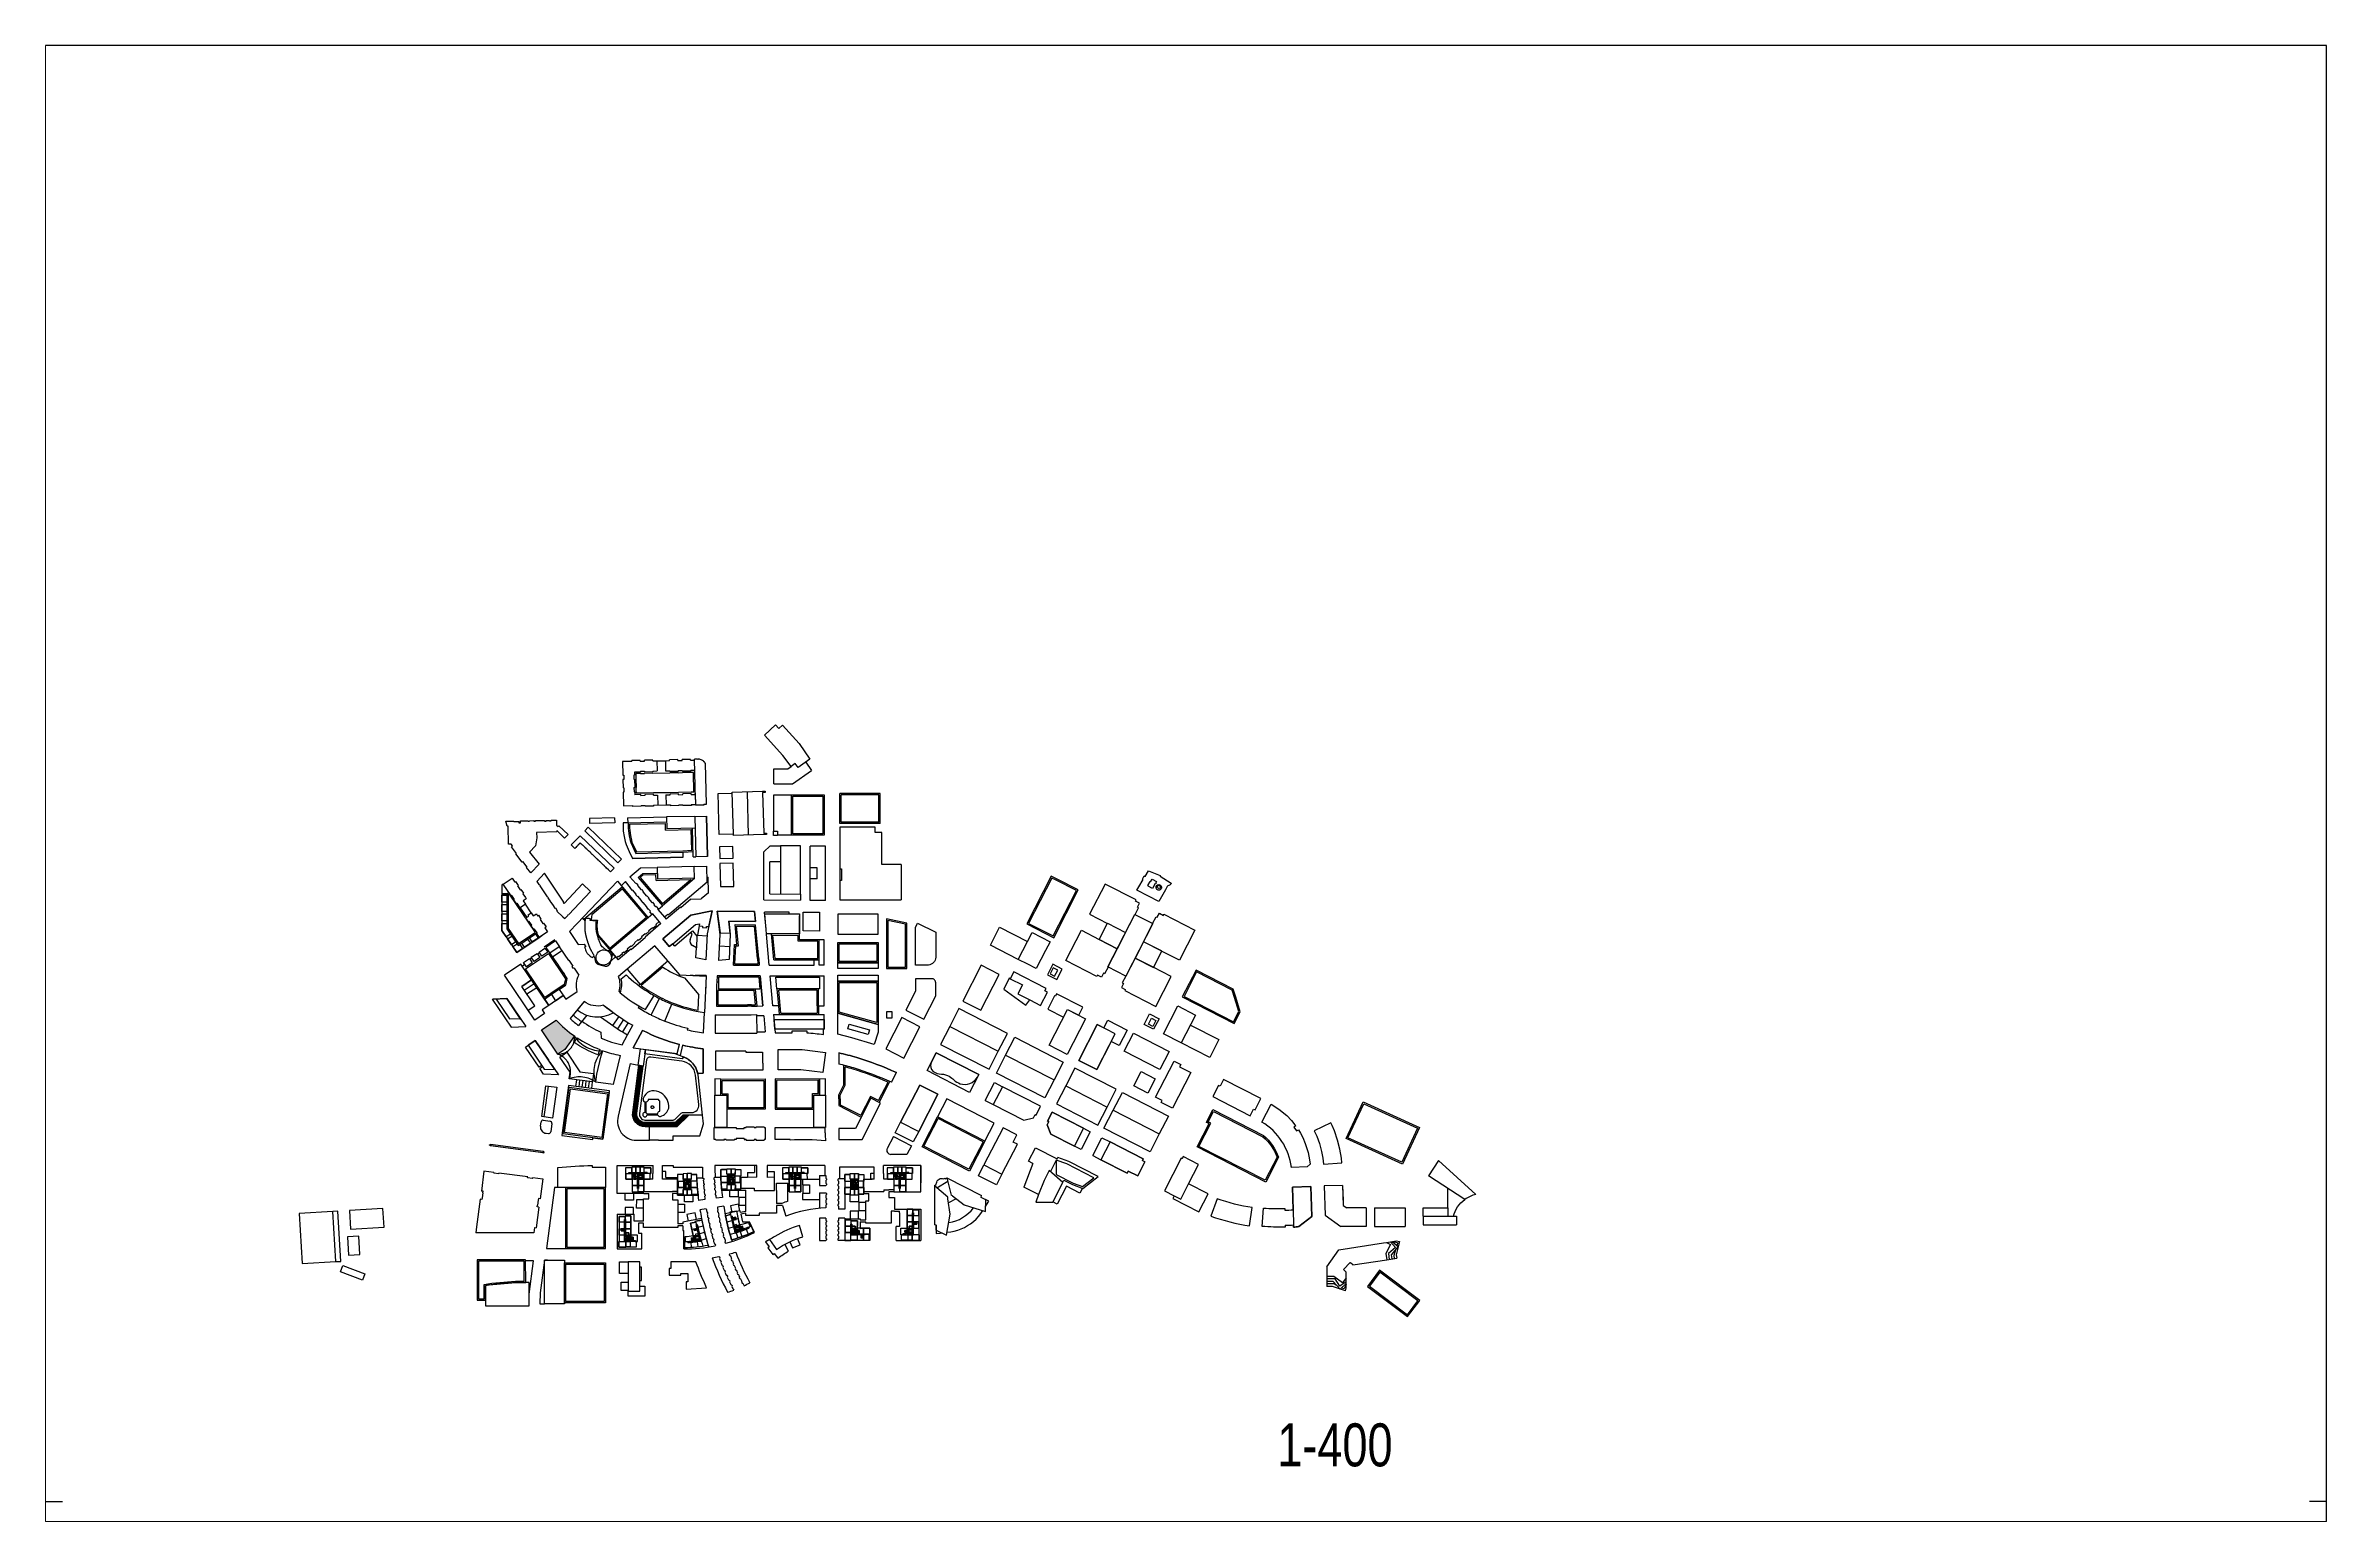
# Paper-space layout 'EPS-Upper-Plan_2234' of a CAD drawing. Header units: inches. Extents: x 0 to 34, y 0 to 22.
# The model-space entities are those that its viewports show. They can reach past a viewport. Long polylines and large blocks are cut down to what shows.
import ezdxf
from ezdxf.enums import TextEntityAlignment as Align

# ---------------------------------------------------------------- set-up
doc = ezdxf.new("R2010")
doc.units = ezdxf.units.IN
doc.header["$LTSCALE"] = 1200
doc.header["$MEASUREMENT"] = 0
doc.linetypes.add('HIDDEN2', pattern=[0.1875, 0.125, -0.0625])
doc.linetypes.add('HIDDEN4', pattern=[0.09375, 0.0625, -0.03125])
for name, color, linetype in [('a-above', 142, 'HIDDEN2'), ('a-below', 1, 'Continuous'), ('a-hatch-footprint', 254, 'Continuous'), ('a-pn-1', 5, 'Continuous'), ('a-pn-2', 1, 'Continuous'), ('a-screen-50', 77, 'Continuous'), ('a-site-bldg', 3, 'Continuous'), ('a-site-greenroof-richelle', 74, 'Continuous'), ('a-site-pattern', 74, 'Continuous'), ('a-site-roof', 4, 'Continuous')]:
    doc.layers.add(name, color=color, linetype=linetype)
doc.layers.add('a-vport', color=7, linetype='Continuous', plot=False)
doc.layers.add('NoPlot', color=193, linetype='Continuous', plot=False)
doc.styles.add('SWISS_LIGHT', font='swissl.ttf', dxfattribs={"width": 0.75})

psp = doc.layouts.new('EPS-Upper-Plan_2234')

msp = doc.modelspace()

# ---------------------------------------------------------------- texts
at = {"layer": 'a-vport', "style": 'SWISS_LIGHT', "width": 0.75}
for s, p in [('1-400', (106738, 81476, 2059)), ('1-800', (32659, 39376))]:
    msp.add_text(s, height=3078.7, rotation=23.94014, dxfattribs=at).set_placement(p)

# ---------------------------------------------------------------- blocks, each defined once
blk = doc.blocks.new('sheet_1117')
blk.add_lwpolyline([(0, 0), (17, 0), (17, 11), (0, 11)], close=True)
blk = doc.blocks.new('Scale')
for p, q in [((0, 0), (0, 0.0625)), ((0, 0.0625), (0.25, 0.0625)), ((0, 0.03125), (1, 0.03125)), ((0.25, 0), (0.25, 0.0625)), ((0.25, 0), (0.5, 0)), ((0.5, 0), (0.5, 0.0625)), ((0.5, 0.0625), (1, 0.0625)), ((1, 0), (1, 0.0625))]:
    blk.add_line(p, q)
for points in [[(0, 0.0625), (0.25, 0.0625), (0, 0.03125), (0.25, 0.03125)], [(0.25, 0.03125), (0.5, 0.03125), (0.25, 0), (0.5, 0)], [(0.5, 0.0625), (1, 0.0625), (0.5, 0.03125), (1, 0.03125)]]:
    blk.add_solid(points)
at = {"style": 'SWISS_LIGHT', "width": 0.75}
for tag, p in [('0', (0, 0.0625)), ('1/4"', (0.25, 0.0625)), ('1/2"', (0.5, 0.0625)), ('1"', (1, 0.0625))]:
    blk.add_attdef(tag, text='', height=0.09375, dxfattribs=at).set_placement(p, align=Align.BOTTOM_CENTER)
blk = doc.blocks.new('Baseball-upper')
at = {"layer": 'a-below'}
blk.add_line((917, 5489), (1843, 5302), dxfattribs=at)
for points in [[(1843, 5302), (1486, 5374), (1513, 5551), (1643, 6532), (2000, 6485), (1843, 5302)], [(2000, 6485), (4096, 6206), (4726, 5969), (4635, 5832), (1960, 6187), (2000, 6485)]]:
    blk.add_lwpolyline(points, dxfattribs=at)
for points in [[(917, 5489), (49, 1715, 0.4917341), (1350, -2), (2286, -2), (2287, 951)], [(5105, 1801), (4258, 951), (1991, 951, -0.4520664), (1092, 1981), (1540, 5363)], [(2286, 22), (2943, 22), (2943, 0), (3986, -1), (3986, 316), (5897, 316), (6168, 1175), (6096, 1801), (4667, 1801), (4126, 1261), (1994, 1261, -0.4506194), (1398, 1941), (1843, 5302), (1486, 5374), (1513, 5551)], [(6096, 1801), (5764, 4685, 0.2676541), (4726, 5969)]]:
    blk.add_lwpolyline(points, format="xyb", dxfattribs=at)
at = {"layer": 'a-screen-50'}
for points in [[(5058, 1801), (4244, 984), (1991, 984, -0.452043), (1124, 1977), (1572, 5357)], [(5011, 1801), (4230, 1017), (1991, 1017, -0.4520182), (1157, 1973), (1604, 5350)], [(4965, 1801), (4216, 1050), (1991, 1050, -0.4519919), (1190, 1968), (1637, 5344)], [(4918, 1801), (4203, 1083), (1991, 1083, -0.451964), (1222, 1964), (1669, 5337)], [(4871, 1801), (4189, 1116), (1991, 1116, -0.4519342), (1255, 1960), (1702, 5331)], [(4825, 1801), (4175, 1149), (1991, 1149, -0.4519024), (1288, 1955), (1734, 5324)], [(4778, 1801), (4162, 1182), (1991, 1182, -0.4518683), (1321, 1951), (1767, 5318)], [(4732, 1801), (4148, 1215), (1991, 1215, -0.4518316), (1353, 1947), (1799, 5311)]]:
    blk.add_lwpolyline(points, format="xyb", dxfattribs=at)
at = {"layer": 'NoPlot'}
for points in [[(3922, 1440, 0.2014038), (4150, 1536), (4550, 1935, -0.1220984), (4649, 1977), (5309, 1976, 0.448182), (5827, 2557), (5585, 4667, 0.3437795), (4615, 5653), (2377, 5950, 0.3916096), (2086, 5756), (1576, 1915, 0.4303834), (1964, 1441), (3922, 1440)], [(2118, 1827), (2877, 1825, 0.3557527), (3080, 1702, 0.2593782), (3675, 2307, 0.2825801), (3112, 3385, 0.1492547), (2453, 3547, 0.1838665), (1939, 3179), (1842, 2983, 0.4143564), (1958, 2744), (1958, 1985, 2.3285357), (2118, 1827)], [(2102, 1899), (2866, 1899, -0.3735944), (3038, 2075), (3038, 2794, -0.2134649), (2935, 2907), (2207, 2907, -0.370854), (2030, 2734), (2030, 1970, -0.1675061), (2102, 1899)]]:
    blk.add_lwpolyline(points, format="xyb", dxfattribs=at)
blk.add_circle((2500, 2358), 105, dxfattribs=at)

# ---------------------------------------------------------------- hatches: boundary and pattern name
at = {"layer": 'a-hatch-footprint'}
h = msp.add_hatch(color=256, dxfattribs=at)
h.dxf.hatch_style = 1
edge = h.paths.add_edge_path()
edge.add_line((48272, 89219), (48044, 88052))
edge.add_line((48044, 88052), (47726, 87544))
edge.add_line((47726, 87544), (45946, 88657))
edge.add_line((45946, 88657), (46610, 89719))
edge.add_arc((49933, 97750), 8691, 247.51936, 258.98087)

# ---------------------------------------------------------------- linework, layer by layer
at = {"layer": 'a-above', "linetype": 'HIDDEN4'}
for p, q in [((49589, 80747), (45948, 79676)), ((49611, 80672), (45970, 79600))]:
    msp.add_line(p, q, dxfattribs=at)
at = {"layer": 'a-above'}
msp.add_lwpolyline([(51018, 86806, 0.2562524), (49176, 86264, 0.4334664), (47726, 87544, 0.4431714), (48272, 89219, 0.2790117), (50567, 89082)], format="xyb", dxfattribs=at)
msp.add_arc((52423, 88267), 2027, 156.30865, 226.11024, dxfattribs=at)
at = {"layer": 'a-below'}
for p, q in [((53563, 112476), (54473, 112880)), ((54473, 112880), (54622, 113133)), ((55228, 112034), (56066, 113458)), ((55454, 113839), (56066, 113458)), ((61219, 113960), (58586, 112792)), ((59463, 110818), (58586, 112792)), ((62095, 111986), (61219, 113960)), ((54001, 111489), (53563, 112476)), ((54001, 111489), (55228, 112034)), ((54309, 110781), (57599, 112241)), ((56629, 108660), (55461, 111292)), ((57599, 112241), (58768, 109609)), ((62095, 111986), (59463, 110818)), ((61883, 111598), (59580, 110576)), ((62031, 111265), (61883, 111598)), ((62470, 111459), (62031, 111265)), ((63405, 109353), (62470, 111459)), ((45385, 109531), (44842, 109278)), ((45411, 109477), (45385, 109531)), ((45411, 109477), (46226, 109858)), ((45682, 109604), (45987, 108952)), ((46226, 109858), (46498, 109985)), ((46226, 109858), (46531, 109205)), ((47016, 110293), (46473, 110039)), ((46498, 109985), (46473, 110039)), ((47372, 109532), (46828, 109278)), ((47042, 110239), (47016, 110293)), ((47042, 110239), (47313, 110366)), ((47832, 110674), (47288, 110420)), ((47313, 110366), (47288, 110420)), ((47346, 109586), (47618, 109713)), ((47346, 109586), (47372, 109532)), ((47618, 109713), (47643, 109659)), ((48187, 109913), (47643, 109659)), ((47857, 110619), (47832, 110674)), ((47857, 110619), (48111, 110738)), ((48162, 109967), (48416, 110085)), ((48162, 109967), (48187, 109913)), ((50633, 109235), (51552, 109672)), ((51518, 109742), (53459, 110674)), ((52808, 107033), (51518, 109742)), ((53827, 107416), (52498, 110208)), ((53459, 110674), (53640, 110760)), ((53550, 110619), (53513, 110601)), ((53513, 110601), (54762, 107974)), ((53678, 110680), (53550, 110619)), ((53640, 110760), (53678, 110680)), ((55371, 108390), (54309, 110781)), ((58768, 109609), (55719, 108256)), ((59580, 110576), (61686, 105833)), ((64666, 109913), (63405, 109353)), ((64666, 109913), (65689, 107610)), ((44051, 108843), (43453, 108563)), ((43453, 108563), (43869, 107672)), ((44570, 109151), (44026, 108897)), ((44051, 108843), (44026, 108897)), ((44925, 108390), (44544, 108212)), ((44544, 108212), (44631, 108027)), ((44595, 109096), (44570, 109151)), ((44631, 108027), (44576, 108002)), ((44576, 108002), (44703, 107730)), ((44595, 109096), (44867, 109223)), ((44703, 107730), (44757, 107755)), ((44757, 107755), (45011, 107211)), ((44867, 109223), (44842, 109278)), ((44900, 108444), (45172, 108571)), ((44900, 108444), (44925, 108390)), ((45172, 108571), (45197, 108517)), ((45741, 108770), (45197, 108517)), ((45715, 108825), (45987, 108952)), ((45715, 108825), (45741, 108770)), ((46531, 109205), (46803, 109332)), ((46803, 109332), (46828, 109278)), ((47262, 107640), (47534, 107767)), ((48052, 108075), (47508, 107821)), ((47534, 107767), (47508, 107821)), ((48077, 108020), (48052, 108075)), ((48077, 108020), (48349, 108147)), ((48867, 108456), (48324, 108202)), ((48349, 108147), (48324, 108202)), ((48893, 108401), (48867, 108456)), ((48893, 108401), (49165, 108528)), ((49197, 107749), (49469, 107876)), ((49197, 107749), (49223, 107694)), ((50640, 109219), (50633, 109235)), ((51005, 108452), (50640, 109219)), ((51111, 108228), (51005, 108452)), ((51418, 107584), (51111, 108228)), ((54782, 107870), (52848, 106950)), ((54762, 107974), (54795, 107989)), ((54978, 107963), (54782, 107870)), ((54795, 107989), (54934, 108055)), ((54934, 108055), (54978, 107963)), ((57541, 108211), (56225, 107626)), ((58945, 105049), (57541, 108211)), ((60785, 107862), (60895, 107910)), ((60895, 107910), (61235, 107143)), ((43869, 107672), (43924, 107697)), ((43924, 107697), (44051, 107425)), ((44051, 107425), (43996, 107400)), ((43996, 107400), (44250, 106856)), ((44305, 106881), (44250, 106856)), ((44305, 106881), (44431, 106610)), ((44431, 106610), (44377, 106584)), ((44377, 106584), (44793, 105693)), ((44957, 107186), (45011, 107211)), ((44957, 107186), (45084, 106914)), ((45084, 106914), (45138, 106940)), ((45138, 106940), (45224, 106755)), ((45605, 106933), (45224, 106755)), ((45412, 105034), (47943, 106216)), ((45961, 106171), (45417, 105918)), ((45631, 106878), (45605, 106933)), ((45631, 106878), (45903, 107005)), ((46421, 107313), (45877, 107059)), ((45903, 107005), (45877, 107059)), ((45935, 106226), (46207, 106353)), ((45935, 106226), (45961, 106171)), ((46207, 106353), (46233, 106298)), ((46776, 106552), (46233, 106298)), ((46446, 107259), (46421, 107313)), ((46446, 107259), (46718, 107386)), ((46718, 107386), (47023, 106733)), ((46751, 106607), (47566, 106987)), ((46751, 106607), (46776, 106552)), ((47262, 107640), (47566, 106987)), ((47566, 106987), (47838, 107114)), ((47838, 107114), (47864, 107060)), ((48407, 107314), (47864, 107060)), ((48382, 107368), (48654, 107495)), ((48382, 107368), (48407, 107314)), ((48654, 107495), (48679, 107441)), ((49223, 107694), (48679, 107441)), ((50839, 104378), (49959, 106230)), ((51523, 107363), (51418, 107584)), ((51696, 106999), (51523, 107363)), ((51805, 106769), (51696, 106999)), ((51886, 106600), (51805, 106769)), ((52808, 107033), (51888, 106596)), ((52848, 106950), (52808, 107033)), ((59269, 107255), (58808, 107050)), ((59585, 106542), (59125, 106337)), ((59585, 106542), (59269, 107255)), ((61235, 107143), (61126, 107094)), ((61686, 105833), (65689, 107610)), ((44569, 104641), (42938, 103879)), ((44569, 104641), (42938, 103879)), ((44569, 104641), (44721, 104315)), ((44569, 104641), (44721, 104315)), ((44793, 105693), (45392, 105972)), ((45392, 105972), (45417, 105918)), ((45412, 105034), (45566, 104709)), ((45566, 104709), (48095, 105890)), ((50035, 104394), (50673, 104727)), ((50839, 104378), (51005, 104456)), ((75036, 105616), (74989, 104734)), ((74989, 104734), (76909, 104330)), ((75112, 105612), (75036, 105616)), ((76909, 104330), (76999, 104805)), ((110383, 103325), (109814, 104606)), ((42938, 103879), (43090, 103553)), ((42938, 103879), (43090, 103553)), ((44721, 104315), (43090, 103553)), ((44721, 104315), (43090, 103553)), ((50189, 104069), (46917, 102512)), ((52347, 103450), (52401, 103476)), ((52884, 102461), (52401, 103476)), ((58726, 103562), (57106, 102842)), ((57701, 101767), (57106, 102842)), ((58780, 103441), (58726, 103562)), ((59505, 103618), (59504, 103618)), ((60206, 102039), (59505, 103618)), ((108775, 102611), (110218, 103252)), ((108914, 102673), (110218, 103252)), ((110218, 103252), (110383, 103325)), ((110383, 103325), (110624, 102782)), ((47281, 101248), (47854, 100971)), ((47842, 101443), (50246, 100281)), ((51922, 101540), (51513, 100695)), ((51922, 101540), (52592, 101859)), ((52884, 102461), (52592, 101859)), ((58074, 99632), (56898, 101742)), ((57875, 101450), (57876, 101451)), ((58950, 99512), (57875, 101450)), ((59105, 99974), (58199, 101608)), ((62226, 100967), (61496, 102612)), ((62226, 100967), (61496, 102612)), ((61751, 101149), (62080, 101296)), ((109015, 102068), (108775, 102611)), ((47645, 100539), (47118, 100794)), ((48185, 100278), (47818, 100456)), ((48026, 100888), (48394, 100710)), ((48725, 100017), (48358, 100194)), ((48567, 100627), (48934, 100449)), ((49265, 99756), (48898, 99933)), ((49107, 100365), (49474, 100188)), ((49622, 99583), (49438, 99672)), ((49622, 99583), (49595, 99529)), ((49647, 100104), (49831, 100015)), ((49857, 100069), (49831, 100015)), ((49857, 100069), (50089, 99957)), ((50712, 99589), (50874, 99511)), ((51459, 100721), (50874, 99511)), ((51459, 100721), (51513, 100695)), ((52024, 98101), (52946, 100016)), ((52946, 100016), (53200, 100195)), ((53200, 100195), (53391, 99378)), ((53238, 100032), (53459, 100118)), ((53391, 99378), (54031, 99626)), ((53459, 100118), (53498, 100017)), ((53498, 100017), (53767, 100121)), ((53728, 100222), (53877, 100280)), ((53767, 100121), (53728, 100222)), ((54799, 100189), (55480, 100453)), ((55153, 99322), (55825, 99583)), ((58074, 99632), (58302, 99224)), ((58950, 99512), (61897, 100820)), ((59105, 99974), (61751, 101149)), ((59331, 98827), (62872, 100400)), ((61897, 100820), (61751, 101150)), ((62555, 101113), (62226, 100967)), ((63737, 98451), (62872, 100400)), ((107386, 99299), (107994, 99688)), ((49828, 99417), (49595, 99529)), ((50665, 99079), (50016, 97738)), ((50665, 99079), (50503, 99157)), ((52877, 99373), (52944, 99511)), ((52944, 99511), (53386, 99298)), ((53386, 99298), (53690, 98512)), ((58681, 98539), (55858, 97285)), ((56619, 98477), (58302, 99224)), ((58681, 98539), (59720, 96664)), ((59720, 96664), (58681, 98539)), ((60368, 96956), (59331, 98827)), ((60753, 97127), (60168, 98184)), ((63353, 98281), (62865, 99381)), ((63353, 98281), (63737, 98451)), ((63353, 98281), (63613, 97696)), ((107817, 98626), (108047, 98267)), ((107893, 98169), (108505, 98560)), ((108042, 98609), (108199, 98364)), ((108229, 98649), (108349, 98461)), ((108366, 98773), (108505, 98560)), ((45512, 97106), (45372, 97173)), ((49431, 96528), (48914, 95460)), ((49485, 96502), (49431, 96528)), ((50070, 97712), (49485, 96502)), ((50016, 97738), (50070, 97712)), ((52208, 96832), (53373, 96269)), ((53373, 96269), (55148, 96957)), ((55148, 96957), (56091, 94521)), ((55858, 97285), (56009, 96893)), ((56009, 96893), (56117, 96941)), ((59001, 96304), (58738, 96187)), ((59353, 96460), (59720, 96664)), ((60753, 97127), (60368, 96956)), ((60679, 96394), (63997, 97867)), ((60679, 96394), (61312, 95252)), ((61065, 96565), (60753, 97127)), ((62362, 95877), (63316, 96301)), ((63316, 96301), (63373, 96171)), ((64422, 96909), (63997, 97867)), ((64367, 96884), (64422, 96909)), ((64521, 96538), (64367, 96884)), ((85644, 96442), (86296, 96406)), ((110914, 95057), (111239, 96459)), ((41006, 96021), (41710, 95581)), ((44918, 95910), (45869, 95315)), ((45869, 95315), (46246, 95502)), ((48662, 95582), (48479, 95204)), ((49791, 95122), (49433, 94382)), ((56862, 94690), (57386, 93479)), ((59559, 95896), (60113, 94698)), ((60069, 96035), (59592, 95824)), ((60069, 96035), (60623, 95035)), ((60075, 94780), (60623, 95035)), ((60921, 95958), (60845, 96095)), ((67313, 93834), (66740, 95124)), ((70131, 93717), (70224, 95393)), ((81665, 95292), (83403, 95194)), ((83396, 95078), (83345, 94165)), ((84255, 95377), (83409, 95305)), ((86608, 95245), (84255, 95377)), ((85951, 94014), (86608, 95245)), ((104468, 95342), (104759, 94686)), ((105069, 95419), (104538, 95183)), ((105032, 95189), (104618, 95005)), ((105134, 95045), (104688, 94847)), ((105119, 94845), (104759, 94686)), ((105032, 95189), (105688, 94897)), ((105580, 95084), (105069, 95419)), ((106089, 94934), (105119, 94845)), ((105373, 95038), (105134, 95045)), ((105875, 95543), (105580, 95084)), ((105688, 94897), (105923, 95437)), ((105948, 95020), (105744, 95026)), ((106059, 95132), (105764, 95797)), ((105958, 95358), (105948, 95020)), ((106089, 94934), (106059, 95132)), ((43220, 93080), (43131, 92937)), ((43576, 93649), (43487, 93507)), ((43888, 94148), (43844, 94077)), ((49907, 93413), (50012, 93379)), ((51087, 94498), (51030, 94380)), ((67268, 93047), (67313, 93834)), ((67387, 92779), (67268, 93047)), ((81964, 94193), (82055, 92386)), ((84378, 92231), (84477, 93989)), ((84477, 93989), (85156, 93951)), ((85156, 93951), (85951, 94014)), ((45704, 90465), (42692, 92348)), ((45924, 91813), (46210, 92271)), ((47902, 91760), (47491, 90225)), ((47902, 91760), (47491, 90225)), ((50998, 91710), (50880, 90939)), ((51388, 91656), (51290, 90882)), ((51712, 90834), (51779, 91611)), ((55504, 91050), (55392, 91714)), ((67388, 92778), (67580, 92345)), ((67580, 92345), (69385, 92244)), ((72048, 91904), (71995, 90951)), ((72048, 91904), (73498, 91823)), ((73498, 91823), (73459, 91123)), ((83236, 92319), (83266, 91738)), ((83266, 91738), (84378, 92231)), ((48489, 90938), (48244, 90021)), ((49876, 90234), (50087, 89840)), ((74699, 90801), (72248, 89713)), ((73459, 91123), (72416, 90660)), ((75459, 89090), (74699, 90801)), ((74699, 90801), (75204, 89663)), ((76158, 89878), (76237, 89992)), ((76158, 89878), (77281, 87346)), ((76209, 90056), (76236, 90097)), ((76237, 89992), (76209, 90056)), ((76389, 89808), (76906, 90557)), ((76608, 90635), (76582, 90597)), ((76679, 90631), (76608, 90635)), ((76678, 90631), (76759, 90747)), ((76759, 90747), (79522, 90592)), ((79571, 90469), (79522, 90592)), ((80170, 90435), (79571, 90469)), ((41824, 89224), (42765, 89698)), ((41825, 89225), (43875, 87943)), ((42766, 89698), (44816, 88416)), ((43875, 87943), (44816, 88416)), ((71567, 89279), (69418, 88325)), ((69418, 88325), (69755, 87565)), ((71681, 89330), (70991, 89023)), ((71360, 88268), (71908, 88511)), ((71360, 88268), (71807, 88466)), ((71421, 88129), (71360, 88268)), ((71421, 88129), (71360, 88268)), ((71641, 88839), (71857, 88935)), ((71807, 88466), (71641, 88839)), ((71857, 88935), (71681, 89330)), ((72022, 88562), (71807, 88466)), ((72022, 88562), (71857, 88935)), ((72482, 89186), (72248, 89713)), ((72510, 89199), (72482, 89186)), ((72665, 88848), (72510, 89199)), ((73247, 89106), (72665, 88848)), ((72904, 88954), (73322, 89139)), ((72904, 88954), (73322, 89139)), ((73228, 89097), (72904, 88954)), ((73228, 89097), (72904, 88954)), ((72976, 88145), (73305, 88291)), ((72976, 88145), (73029, 88025)), ((73634, 88437), (73305, 88291)), ((73322, 89139), (73634, 88437)), ((73692, 88306), (73363, 88160)), ((73363, 88160), (73529, 87786)), ((73692, 88306), (75459, 89090)), ((77974, 89656), (77582, 89157)), ((50115, 86540), (50251, 86080)), ((50334, 86605), (50470, 86144)), ((50553, 86669), (50688, 86209)), ((50772, 86734), (50907, 86273)), ((68415, 88011), (64642, 86336)), ((67351, 86488), (68453, 86978)), ((68349, 87212), (68700, 87368)), ((68349, 87212), (68641, 86554)), ((68415, 88011), (68700, 87368)), ((68641, 86554), (69058, 86739)), ((68700, 87368), (68766, 87397)), ((68766, 87397), (68849, 87211)), ((68912, 87068), (68995, 86882)), ((69755, 87565), (69689, 87536)), ((69752, 87393), (69835, 87207)), ((70106, 87721), (69755, 87565)), ((69898, 87064), (69981, 86878)), ((70044, 86735), (70127, 86549)), ((70106, 87721), (70982, 85747)), ((71725, 87445), (72054, 87591)), ((71783, 87314), (72112, 87460)), ((72054, 87591), (73029, 88025)), ((72324, 86984), (72112, 87460)), ((72126, 86896), (72324, 86984)), ((72672, 85666), (72126, 86896)), ((73529, 87786), (73903, 87952)), ((73903, 87952), (74244, 87184)), ((74302, 87052), (74072, 86950)), ((74072, 86950), (74423, 86161)), ((74244, 87184), (74573, 87330)), ((74302, 87052), (74631, 87198)), ((74573, 87330), (75966, 87948)), ((74678, 87094), (74631, 87198)), ((74678, 87094), (75079, 86189)), ((75966, 87948), (76876, 85897)), ((77281, 87346), (77413, 87344)), ((77413, 87344), (77656, 86796)), ((46991, 86348), (46864, 86144)), ((47093, 86284), (46966, 86081)), ((48349, 86207), (47363, 85832)), ((49677, 86412), (49813, 85951)), ((49896, 86476), (50032, 86016)), ((63810, 85966), (61228, 84820)), ((63690, 84994), (63265, 84805)), ((63549, 85312), (64010, 85517)), ((63549, 85312), (63690, 84994)), ((64315, 85272), (63690, 84994)), ((63975, 86039), (63810, 85966)), ((63810, 85966), (64010, 85517)), ((64315, 85272), (63975, 86039)), ((64642, 86336), (64827, 85919)), ((65315, 86136), (64827, 85919)), ((64827, 85919), (64983, 85568)), ((65471, 85785), (64983, 85568)), ((65852, 84924), (65315, 86136)), ((65768, 85470), (66503, 85796)), ((65984, 84983), (65768, 85470)), ((67032, 84604), (66503, 85796)), ((67351, 86488), (67524, 86098)), ((67524, 86098), (67546, 86107)), ((67546, 86107), (67790, 85559)), ((67790, 85559), (67768, 85549)), ((67768, 85549), (67941, 85159)), ((67941, 85159), (69043, 85648)), ((68855, 86072), (69272, 86257)), ((68855, 86072), (69305, 85060)), ((69335, 86114), (69418, 85928)), ((69482, 85785), (69564, 85599)), ((69628, 85456), (69710, 85270)), ((70190, 86406), (70273, 86220)), ((70336, 86077), (70419, 85891)), ((70483, 85748), (70565, 85562)), ((70982, 85747), (70565, 85562)), ((71242, 85162), (70825, 84977)), ((70825, 84977), (70893, 84825)), ((71242, 85162), (71897, 83687)), ((71242, 85162), (71266, 85107)), ((71266, 85107), (72275, 85555)), ((72275, 85555), (72300, 85500)), ((72300, 85500), (72672, 85666)), ((72300, 85500), (72672, 85666)), ((72358, 85369), (72731, 85534)), ((72358, 85369), (72731, 85534)), ((72358, 85369), (72550, 84935)), ((72550, 84935), (73175, 85213)), ((72777, 85430), (72731, 85534)), ((74423, 86161), (72777, 85430)), ((73175, 85213), (73531, 84412)), ((75079, 86189), (74850, 86088)), ((75254, 85177), (74850, 86088)), ((75254, 85177), (76876, 85897)), ((57803, 83300), (58493, 83606)), ((57979, 82905), (57803, 83300)), ((58019, 83395), (58493, 83606)), ((58493, 83606), (58542, 83496)), ((58493, 83606), (58542, 83496)), ((58542, 83496), (60454, 84345)), ((60780, 83644), (60413, 83464)), ((60780, 83644), (60823, 83665)), ((61588, 84040), (61545, 84019)), ((61954, 84219), (61588, 84040)), ((62376, 83413), (63635, 83972)), ((63265, 84805), (63577, 84104)), ((63577, 84104), (63900, 84247)), ((63635, 83972), (63959, 84116)), ((66703, 84288), (66360, 84136)), ((66802, 84174), (66418, 84004)), ((66802, 84174), (67334, 83561)), ((66950, 84003), (67334, 83561)), ((69586, 84427), (70241, 82952)), ((70002, 84612), (70070, 84459)), ((70133, 84317), (70201, 84164)), ((70264, 84022), (70332, 83869)), ((70395, 83727), (70463, 83574)), ((70526, 83432), (70594, 83279)), ((70956, 84682), (71024, 84530)), ((71087, 84387), (71155, 84234)), ((71218, 84092), (71286, 83939)), ((71349, 83797), (71417, 83644)), ((73531, 84412), (71480, 83502)), ((54824, 81977), (57188, 83026)), ((55632, 80156), (54824, 81977)), ((57550, 82137), (56968, 81879)), ((57328, 81067), (56968, 81878)), ((57421, 82500), (57188, 83026)), ((57394, 82488), (57421, 82500)), ((57550, 82137), (57394, 82488)), ((57658, 81213), (59207, 81901)), ((58194, 83000), (57979, 82905)), ((58193, 82422), (57979, 82905)), ((59176, 82859), (58193, 82422)), ((58361, 82626), (58194, 83000)), ((58361, 82626), (59128, 82967)), ((58635, 82748), (59128, 82967)), ((59176, 82859), (59127, 82968)), ((59176, 82859), (59128, 82967)), ((59536, 82047), (59176, 82859)), ((59536, 82047), (59207, 81901)), ((59207, 81901), (59207, 81901)), ((59595, 81916), (59266, 81770)), ((59266, 81770), (59451, 81353)), ((59641, 81812), (59595, 81916)), ((59641, 81812), (60975, 82404)), ((61560, 82307), (61169, 82073)), ((61919, 81732), (61537, 81483)), ((62641, 82954), (62250, 82719)), ((62976, 82419), (62593, 82170)), ((64175, 82587), (63286, 81958)), ((64175, 82587), (64246, 82491)), ((64576, 82725), (64246, 82491)), ((64626, 82613), (64317, 82395)), ((64317, 82395), (64649, 81946)), ((64649, 81946), (65110, 82151)), ((65751, 81578), (65110, 82151)), ((57387, 80935), (55632, 80156)), ((57328, 81067), (57658, 81213)), ((57387, 80935), (57716, 81081)), ((57510, 80570), (57872, 80730)), ((58161, 79104), (57510, 80570)), ((57872, 80730), (57716, 81081)), ((59451, 81353), (59795, 81506)), ((59795, 81506), (60497, 79927)), ((60826, 80073), (60497, 79927)), ((61885, 80966), (60777, 80182)), ((60777, 80182), (60826, 80073)), ((49312, 78647), (47318, 78060)), ((49312, 78647), (49128, 78593)), ((49329, 78590), (49312, 78647)), ((49674, 78691), (49329, 78590)), ((49657, 78749), (50348, 78952)), ((49674, 78691), (49657, 78749)), ((50348, 78952), (50754, 77572)), ((51592, 78839), (51366, 78738)), ((51366, 78738), (52614, 74495)), ((56237, 78795), (57366, 79297)), ((56237, 78795), (57245, 76525)), ((57569, 78841), (57366, 79297)), ((57832, 78958), (57569, 78841)), ((58161, 79104), (57832, 78958)), ((58219, 78973), (57890, 78826)), ((57890, 78826), (58175, 78185)), ((58348, 78684), (58219, 78973)), ((60604, 79685), (58348, 78684)), ((60884, 79941), (60555, 79795)), ((60555, 79795), (60604, 79685)), ((60884, 79941), (60972, 79744)), ((60972, 79744), (61019, 79638)), ((61019, 79638), (61074, 79662)), ((61607, 78462), (61074, 79662)), ((46972, 77959), (46281, 77756)), ((46281, 77756), (46688, 76375)), ((46972, 77959), (46989, 77901)), ((47334, 78003), (46989, 77901)), ((47502, 78115), (47318, 78060)), ((47334, 78003), (47318, 78060)), ((50673, 77423), (50775, 77077)), ((50924, 76996), (51347, 75557)), ((57245, 76525), (58866, 77245)), ((58175, 78185), (58404, 78287)), ((58866, 77245), (58404, 78287)), ((46803, 76409), (46688, 76375)), ((46837, 76294), (46803, 76409)), ((46837, 76294), (46938, 75949)), ((46972, 75833), (46857, 75800)), ((46857, 75800), (47416, 73900)), ((46938, 75949), (46972, 75833)), ((51338, 75163), (50785, 74917)), ((51232, 75523), (51347, 75557)), ((51232, 75523), (51338, 75163)), ((47416, 73900), (47540, 73477)), ((50785, 74917), (47540, 73477)), ((52614, 74495), (53856, 75047)), ((53031, 73775), (52827, 73684)), ((52827, 73684), (53494, 71418)), ((52121, 73323), (51612, 73097)), ((52802, 71005), (52121, 73323)), ((53494, 71418), (53792, 70699)), ((53792, 70699), (54093, 70833))]:
    msp.add_line(p, q, dxfattribs=at)
at = {"layer": 'a-below', "flags": 128}
msp.add_lwpolyline([(81842, 116115), (81884, 116112), (81879, 116042), (81836, 116045), (81805, 115645), (81455, 115672), (81458, 115710), (81413, 115714), (81438, 116038), (81479, 116035), (81496, 116255), (81850, 116228), (81842, 116115)], close=True, dxfattribs=at)
msp.add_lwpolyline([(82000, 115814, -1), (82354, 115989, -1), (82000, 115814)], format="xyb", close=True, dxfattribs=at)
for points in [[(82259, 115816), (82055, 115833), (82073, 116035), (82276, 116017), (82259, 115816)], [(111239, 96459), (107732, 97272), (107407, 95869), (110914, 95057)]]:
    msp.add_lwpolyline(points, dxfattribs=at)
at = {"layer": 'a-below'}
for points in [[(78427, 112138), (79868, 112057), (79869, 112071), (81317, 111990), (81398, 113437), (81412, 113437), (81443, 113984), (81349, 113989), (81367, 114311), (81047, 114329), (81052, 114422), (78563, 114562)], [(85643, 111733), (84202, 111814), (84203, 111828), (82755, 111909), (82836, 113357), (82822, 113358), (82853, 113905), (82947, 113900), (82965, 114221), (83285, 114203), (83290, 114297), (85779, 114157)], [(74607, 109677), (76763, 109556), (76978, 113390), (75248, 113487), (74822, 113511)], [(81162, 109224), (81398, 113437), (82836, 113357), (82600, 109144)], [(86894, 109418), (91057, 109184), (91110, 110131), (90408, 110956), (89988, 111408), (87015, 111575)], [(78355, 110848), (79796, 110767), (79795, 110753), (81243, 110672), (81162, 109224), (81176, 109224), (81145, 108676), (81051, 108682), (81033, 108360), (80713, 108378), (80708, 108284), (78219, 108424)], [(85571, 110443), (84130, 110524), (84129, 110510), (82681, 110591), (82600, 109144), (82586, 109144), (82555, 108597), (82649, 108592), (82631, 108270), (82951, 108252), (82946, 108159), (85435, 108019)], [(55349, 108380), (55612, 108497), (55729, 108234), (55465, 108117)], [(78178, 106911), (78225, 107749), (77470, 107792), (77423, 106953)], [(101764, 107799), (106192, 107768), (106149, 104888), (101721, 104918)], [(52626, 105043), (53493, 105455), (53132, 106214), (52265, 105802)], [(66725, 106249), (65288, 105936), (66732, 102686), (68048, 103270)], [(77576, 107101), (77935, 107081), (77962, 107560), (77603, 107580)], [(85203, 106517), (85250, 107355), (86005, 107313), (85958, 106474)], [(85823, 106638), (85463, 106658), (85490, 107138), (85850, 107117)], [(53482, 103242), (54360, 103632), (53647, 105130), (52781, 104718)], [(61968, 104838), (62553, 103522), (65185, 104691), (64601, 106007)], [(78451, 104723), (79722, 104652), (79756, 105267), (80659, 105216), (80695, 105856), (78585, 105975), (78574, 105778), (78510, 105782)], [(84186, 104404), (83530, 104440), (83404, 102183), (81966, 102264), (82127, 105139), (82662, 105110), (82698, 105744), (84257, 105656), (84186, 104404), (84186, 104404)], [(42992, 102925), (43114, 103264), (46208, 102153), (46086, 101814)], [(42992, 102925), (43114, 103264), (46208, 102153), (46086, 101814)], [(59648, 103957), (60262, 104229), (60716, 104424), (61249, 103183), (60177, 102723)], [(62796, 102974), (65428, 104142), (66013, 102826), (63381, 101658)], [(63381, 101658), (66013, 102826), (66183, 102442), (63551, 101274)], [(87434, 102137), (86311, 102199), (86376, 103342), (87498, 103279)], [(56787, 101956), (55031, 101202), (55506, 100410), (56163, 98711), (55528, 98345), (54857, 100093), (53989, 101538), (56437, 102589)], [(63746, 100835), (66378, 102004), (66548, 101620), (63916, 100451)], [(63916, 100451), (66548, 101620), (67803, 98795), (67803, 98795), (64844, 98362)], [(68522, 99597), (68193, 99451), (67999, 99889), (68328, 100035)], [(69016, 97416), (70454, 97336), (70595, 99852), (69157, 99933)], [(75833, 98435), (75753, 96997), (72344, 97188), (72425, 98626)], [(91357, 96229), (92141, 96185), (92129, 95964), (94222, 95847), (94302, 97285), (92726, 97373), (92814, 98940), (91594, 99008), (91584, 98835), (91504, 98840)], [(39977, 96005), (39648, 95859), (39443, 96320), (39772, 96466)], [(40250, 95391), (39921, 95245), (39716, 95706), (40045, 95852)], [(40522, 94777), (40193, 94631), (39989, 95091), (40318, 95238)], [(42752, 94759), (43058, 94568), (42790, 94141), (42485, 94332)], [(40261, 94477), (40590, 94623), (40750, 94263), (41132, 94025), (40941, 93719), (40466, 94017)], [(41702, 93668), (41511, 93363), (41084, 93630), (41275, 93935)], [(42345, 93429), (42081, 93007), (41654, 93274), (41844, 93579), (41967, 93503), (42040, 93620)], [(42396, 94190), (42701, 93999), (42434, 93571), (42129, 93762)], [(43437, 93539), (43742, 93348), (43475, 92921), (43169, 93111)], [(43793, 94109), (44098, 93918), (43831, 93490), (43526, 93681)], [(43080, 92969), (43385, 92778), (43118, 92351), (42813, 92542)], [(52475, 82982), (52441, 83097), (53132, 83300), (52150, 86639), (49312, 85804), (50328, 82350)], [(52475, 82982), (52441, 83097), (53132, 83300), (52150, 86639), (49312, 85804), (50328, 82350)], [(47854, 85125), (48603, 85345), (49229, 83215), (48481, 82995)], [(48027, 85176), (48603, 85345), (49229, 83215), (48654, 83046)], [(52503, 79243), (52077, 79054), (53856, 75047), (56489, 76216), (54710, 80223)], [(58066, 72662), (55385, 71472), (55181, 71933), (54217, 74104), (56898, 75294)], [(59185, 74091), (59953, 74432), (59100, 76351), (58333, 76010)], [(39241, 70085), (41372, 71183), (40762, 72366), (38631, 71268)], [(37070, 66421), (39212, 67526), (37562, 70726), (35420, 69621)], [(39868, 68321), (40587, 68692), (39986, 69858), (39266, 69487)]]:
    msp.add_lwpolyline(points, close=True, dxfattribs=at)
for points in [[(81243, 110672), (79782, 110754), (79856, 112072), (81317, 111990), (81243, 110672)], [(82681, 110591), (84142, 110509), (84216, 111827), (82755, 111909), (82681, 110591)], [(75080, 107114), (72839, 107240), (72919, 108678), (75161, 108552)], [(88247, 107818), (90523, 107691), (90443, 106253), (88166, 106381)], [(45566, 104709), (45260, 104571), (45277, 104535), (45344, 104384), (45425, 104214), (45527, 104024), (45731, 103695), (45951, 103400), (46082, 103245), (46499, 102878), (46917, 102512), (50189, 104068), (50035, 104394)], [(45588, 104720), (45670, 104535), (45746, 104377), (45839, 104204), (46029, 103898), (46233, 103624), (46340, 103498), (46737, 103149), (46976, 102939), (50035, 104394)], [(66013, 102826), (63381, 101658)], [(41882, 101869), (41799, 101899), (41798, 101897), (41149, 102131), (41189, 102044), (39887, 101433), (40052, 101077), (40203, 100508), (39997, 99941), (40972, 99415), (40688, 98610), (40247, 98842), (40273, 98891), (39839, 99125), (39812, 99076), (39159, 99429), (39184, 99476), (38657, 99759), (38705, 99848), (38558, 99928), (38394, 99851), (37853, 101013), (37780, 100979), (37547, 101268), (38079, 101516), (38090, 101491), (38092, 101493), (38093, 101490), (38412, 101639), (38461, 101536), (38553, 101579), (38492, 101711), (38991, 101944), (39005, 101914), (39106, 101961), (39092, 101991), (39373, 102122), (39389, 102087), (39491, 102134), (39474, 102170), (40064, 102445), (40090, 102390), (40190, 102437), (40164, 102492), (40379, 102592), (40398, 102552), (40509, 102604), (40490, 102644), (40838, 102807), (40989, 102484), (41121, 102437), (41149, 102515), (42003, 102208), (41882, 101869)], [(42858, 101498), (42523, 101618), (42830, 102473), (46000, 101335), (45878, 100996), (45868, 101000), (45867, 100998), (45777, 101031), (45777, 101032), (45760, 101038), (45760, 101037), (45669, 101069), (45670, 101071), (45507, 101129), (45507, 101128), (45416, 101160), (45417, 101162), (45400, 101168), (45399, 101166), (45309, 101199), (45309, 101200), (45294, 101206), (45294, 101204), (45204, 101237), (45204, 101238), (45187, 101244), (45187, 101243), (45096, 101275), (45097, 101277), (44938, 101334), (44937, 101332), (44847, 101365), (44847, 101366), (44830, 101372), (44830, 101371), (44740, 101403), (44740, 101405), (44731, 101408), (44730, 101407), (44640, 101439), (44640, 101440), (44623, 101447), (44623, 101445), (44532, 101478), (44533, 101479), (44379, 101534), (44378, 101533), (44288, 101565), (44288, 101567), (44271, 101573), (44271, 101572), (44180, 101604), (44181, 101605), (44161, 101612), (44161, 101611), (44070, 101643), (44071, 101645), (44054, 101651), (44053, 101650), (43963, 101682), (43964, 101683), (43811, 101738), (43811, 101737), (43720, 101769), (43721, 101771), (43704, 101777), (43703, 101775), (43613, 101808), (43613, 101809), (43602, 101813), (43602, 101812), (43511, 101844), (43512, 101846), (43495, 101852), (43494, 101850), (43404, 101883), (43404, 101884), (43250, 101940), (43250, 101938), (43159, 101971), (43160, 101972), (43143, 101978), (43142, 101977), (43052, 102009), (43052, 102011), (43043, 102014), (43034, 101990), (43035, 101989), (43003, 101899), (43002, 101899), (42995, 101881), (42997, 101881), (42964, 101790), (42963, 101791), (42957, 101775), (42958, 101774), (42926, 101684), (42924, 101685), (42918, 101667), (42919, 101666), (42887, 101576), (42886, 101576), (42858, 101498)], [(47281, 101248), (47708, 102131), (48781, 102641)], [(47842, 101443), (48022, 101815), (48962, 102262)], [(53047, 98881), (53016, 99305), (52877, 99373), (52219, 98007), (52024, 98101), (51884, 97812), (51235, 98124), (52379, 100497), (53658, 101396), (53981, 99755), (54657, 98010), (53945, 97855), (53690, 98512), (53361, 98550)], [(56619, 98477), (56090, 99843), (56242, 99911), (55545, 101161), (56898, 101742)], [(62555, 101113), (61825, 102759), (60206, 102039)], [(45188, 96661), (46595, 100580), (49671, 99092)], [(49110, 99364), (47079, 100346), (45512, 97106), (45618, 97054)], [(46976, 100396), (47118, 100794)], [(47645, 100539), (47629, 100507), (47802, 100423), (47818, 100456)], [(47854, 100971), (47869, 101004), (48042, 100920), (48026, 100888)], [(48185, 100278), (48169, 100246), (48342, 100162), (48358, 100194)], [(48394, 100710), (48409, 100743), (48582, 100659), (48567, 100627)], [(48725, 100017), (48709, 99984), (48882, 99901), (48898, 99933)], [(48934, 100449), (48950, 100481), (49122, 100398), (49107, 100365)], [(49265, 99756), (49249, 99723), (49422, 99640), (49438, 99672)], [(49474, 100188), (49490, 100220), (49663, 100136), (49647, 100104)], [(99622, 100184), (100323, 98718)], [(100323, 98718), (99622, 100184)], [(107812, 99572), (108121, 99586), (108143, 99399)], [(107994, 99688), (108192, 99731), (108366, 98773)], [(41584, 98986), (41318, 98232), (41557, 98083), (41563, 98092), (41659, 98057), (41642, 98029), (42437, 97532), (42442, 97541), (42537, 97506), (42521, 97480), (42810, 97299), (42815, 97308), (42910, 97273), (42897, 97252), (43018, 97173), (43285, 97002), (43310, 97043), (43517, 96913), (43500, 96867), (44053, 96669), (44054, 96673), (44232, 96609), (44338, 96906), (44350, 97005), (44375, 96995), (45138, 99130), (44397, 99396), (43754, 97572), (43672, 97623), (43698, 97663), (41584, 98986)], [(58681, 98539), (59720, 96664)], [(77011, 96926), (77092, 98364), (77740, 98328)], [(77659, 96890), (80098, 96753), (80666, 97193), (80681, 97445), (80760, 97440), (80800, 98156), (77740, 98328)], [(84177, 96525), (82276, 96631), (81761, 97131), (81775, 97384), (81694, 97388), (81734, 98104), (84257, 97962)], [(84257, 97962), (84790, 97932), (84709, 96495), (84177, 96525)], [(107614, 99445), (108112, 99223), (107817, 98626)], [(107715, 99510), (108258, 99366), (108042, 98609)], [(108180, 99076), (108229, 98649)], [(39214, 97071), (39153, 96974), (39407, 96402), (39736, 96548), (39825, 96689)], [(39153, 96974), (40466, 94017), (42081, 93007), (43102, 94640)], [(39214, 97071), (39214, 97071), (39628, 97732), (39913, 97554), (39945, 97605), (40229, 97427), (40198, 97376), (40482, 97198), (40514, 97249), (40799, 97071), (40767, 97020), (41052, 96842), (41052, 96842), (41134, 96791), (40994, 96567)], [(39736, 96548), (39407, 96402)], [(39736, 96548), (40750, 94263), (41967, 93503), (42829, 94881)], [(40670, 96231), (40639, 96180), (40354, 96359), (40386, 96409), (40101, 96588), (40069, 96537), (39825, 96689)], [(40994, 96567), (41248, 96408), (41006, 96021), (40670, 96231)], [(41134, 96791), (40994, 96567)], [(41870, 96019), (41248, 96408)], [(45188, 96661), (44918, 95910)], [(46872, 96448), (48914, 95460)], [(56009, 96893), (56101, 96657), (56709, 95286), (58738, 96187)], [(59001, 96304), (59353, 96460), (58752, 97544)], [(77011, 96926), (77659, 96890)], [(85644, 96442), (85725, 97881), (86382, 97844)], [(86382, 97844), (89043, 97695), (89035, 97560), (89243, 97548), (89179, 96417), (89179, 96417), (88411, 96460), (88401, 96288), (86301, 96406)], [(42829, 94881), (42797, 94831), (43102, 94640), (43229, 94843)], [(44283, 94892), (43837, 94180), (44977, 93467)], [(44283, 94892), (44710, 94625), (44691, 94594), (45688, 93971), (45707, 94001), (46134, 93734)], [(72112, 93047), (72280, 96032), (73730, 95951), (73562, 92966)], [(80248, 92591), (80383, 95003), (80383, 95003), (80050, 95022), (80082, 95594), (78967, 95657), (78800, 92672)], [(81964, 94193), (81605, 94214), (81665, 95292)], [(83403, 95194), (83409, 95305)], [(45119, 93378), (45138, 93409), (44996, 93498), (44977, 93467)], [(45119, 93378), (45689, 93022)], [(45832, 92933), (45851, 92963), (45708, 93052), (45689, 93022)], [(46277, 93645), (46258, 93614), (46115, 93703), (46134, 93734)], [(46277, 93645), (46795, 93321)], [(66025, 92476), (65560, 93523), (62654, 92233), (63530, 90259)], [(65944, 93694), (65560, 93523), (66025, 92476)], [(66409, 92647), (65944, 93694)], [(73562, 92966), (73515, 92123), (72065, 92204), (72112, 93047)], [(78169, 94259), (78034, 91852), (74233, 92065), (74368, 94472)], [(85920, 94012), (85898, 93612), (84819, 93673), (84739, 92235), (84379, 92255)], [(42692, 92348), (41948, 91158)], [(42966, 92446), (42845, 92253), (42692, 92348)], [(46116, 92754), (46210, 92271), (45574, 91254)], [(46372, 91533), (45704, 90465)], [(45832, 92933), (46116, 92754)], [(45924, 91813), (46423, 91501)], [(50611, 91775), (50469, 91008)], [(52455, 90154), (52575, 91558)], [(55614, 91753), (55754, 91004)], [(57058, 92112), (57763, 90524)], [(59563, 89600), (59563, 89600), (59096, 90653), (62002, 91944), (62879, 89969)], [(80248, 92591), (80200, 91728), (78751, 91810), (78800, 92672)], [(82582, 92356), (82055, 92386)], [(83236, 92319), (82582, 92356)], [(45224, 89109), (41948, 91158)], [(45704, 90465), (45405, 89987), (45669, 89821), (45224, 89109)], [(45574, 91254), (45256, 90745)], [(51643, 90025), (51713, 90840)], [(52455, 90154), (55504, 91050)], [(57410, 90368), (57763, 90524)], [(59096, 90653), (58712, 90483), (59179, 89430)], [(59563, 89600), (59096, 90653)], [(62879, 89969), (60356, 88849)], [(63530, 90259), (66053, 91379)], [(80114, 89996), (80134, 90129), (80170, 90435)], [(44301, 88738), (42766, 89698), (41888, 89257)], [(43530, 88441), (44220, 88788), (42765, 89698), (42076, 89351), (43530, 88441)], [(71421, 88129), (71388, 88114), (71573, 87698), (71606, 87712)], [(71725, 87445), (71606, 87712), (71573, 87698), (71388, 88114), (71421, 88129)], [(78342, 87204), (78565, 87336), (78777, 87484), (78976, 87648), (79163, 87827), (79335, 88020), (79492, 88226), (79632, 88443), (79755, 88671), (79860, 88907), (79946, 89151), (80013, 89401), (80061, 89655)], [(80061, 89655), (80061, 89655)], [(46864, 86144), (45395, 87063), (45840, 87775), (47309, 86856)], [(45522, 87267), (47262, 86178), (47966, 86446), (45840, 87776), (45522, 87267)], [(47411, 86793), (48349, 86207)], [(48248, 87925), (49671, 87035), (50618, 87314), (50787, 86738), (49176, 86264), (49042, 86720), (47930, 87416), (48248, 87925)], [(50756, 86845), (50787, 86738), (49176, 86264), (49042, 86720), (47930, 87416), (48007, 87540)], [(68849, 87211), (68904, 87189), (68933, 87124), (68912, 87068)], [(68995, 86882), (69050, 86860), (69079, 86795), (69058, 86739)], [(69689, 87536), (69668, 87481), (69697, 87415), (69752, 87393)], [(69835, 87207), (69814, 87152), (69843, 87086), (69898, 87064)], [(69981, 86878), (69960, 86823), (69989, 86757), (70044, 86735)], [(70127, 86549), (70106, 86494), (70135, 86428), (70190, 86406)], [(70551, 86718), (70902, 86874), (70925, 86823), (71473, 87067), (71450, 87118), (71801, 87274), (71783, 87314)], [(71473, 87067), (71668, 86628), (71119, 86384), (70925, 86823)], [(72411, 86254), (71973, 86059), (71729, 86608), (72168, 86802)], [(77656, 86796), (77930, 86938), (78037, 87007)], [(47363, 85832), (46966, 86081)], [(63900, 84247), (64449, 84491), (64519, 84332), (65852, 84924)], [(65984, 84983), (66360, 84136)], [(67546, 86107), (67963, 86292), (68206, 85744), (67790, 85559)], [(69272, 86257), (69328, 86235), (69357, 86170), (69335, 86114)], [(69418, 85928), (69474, 85906), (69503, 85840), (69482, 85785)], [(69564, 85599), (69620, 85577), (69649, 85511), (69628, 85456)], [(70273, 86220), (70252, 86165), (70281, 86099), (70336, 86077)], [(70419, 85891), (70398, 85836), (70427, 85770), (70483, 85748)], [(72165, 85507), (71946, 86000), (71398, 85757), (71617, 85263)], [(60823, 83665), (60879, 83646), (60911, 83581), (60892, 83525)], [(60996, 83319), (61053, 83302), (61086, 83238), (61069, 83181)], [(61545, 84019), (61526, 83962), (61558, 83898), (61614, 83879)], [(61711, 83688), (61693, 83632), (61727, 83568), (61783, 83550)], [(61884, 83362), (61867, 83305), (61902, 83242), (61959, 83225)], [(63452, 83891), (63647, 83452), (63098, 83208), (62904, 83647)], [(64411, 83116), (63973, 82921), (63729, 83469), (64168, 83664)], [(64576, 82725), (63959, 84116)], [(66418, 84004), (66640, 83506), (65496, 82998), (65570, 82830), (64701, 82444), (64626, 82613)], [(70002, 84612), (69586, 84427)], [(70070, 84459), (70126, 84438), (70155, 84372), (70133, 84317)], [(70201, 84164), (70257, 84143), (70286, 84077), (70264, 84022)], [(70332, 83869), (70388, 83848), (70417, 83782), (70395, 83727)], [(70463, 83574), (70519, 83553), (70548, 83487), (70526, 83432)], [(70594, 83279), (70650, 83258), (70679, 83192), (70657, 83137)], [(70893, 84825), (70871, 84769), (70901, 84703), (70956, 84682)], [(71024, 84530), (71002, 84474), (71032, 84408), (71087, 84387)], [(71155, 84234), (71133, 84179), (71163, 84113), (71218, 84092)], [(71286, 83939), (71264, 83884), (71294, 83818), (71349, 83797)], [(71417, 83644), (71395, 83589), (71425, 83523), (71480, 83502)], [(48676, 82333), (48586, 82638)], [(48679, 82803), (49147, 82941)], [(49245, 82032), (49401, 82077)], [(49341, 82835), (49507, 82272)], [(60639, 82255), (60834, 81817), (60286, 81573), (60091, 82012)], [(61177, 82979), (61234, 82962), (61269, 82899), (61252, 82842)], [(61365, 82640), (61423, 82625), (61459, 82563), (61443, 82505)], [(62063, 83039), (62048, 82981), (62084, 82919), (62141, 82904)], [(62711, 81992), (62699, 81933), (62740, 81874), (62798, 81862)], [(62919, 81687), (62909, 81628), (62950, 81569), (63009, 81559)], [(64175, 82587), (63898, 82979), (63408, 82632), (63685, 82240)], [(68331, 82014), (68679, 81684), (69092, 82119), (68743, 82450)], [(70241, 82952), (70657, 83137)], [(56707, 80633), (56902, 80195), (56354, 79951), (56159, 80390)], [(57778, 79966), (57339, 79771), (57096, 80320), (57535, 80514)], [(59942, 81234), (60359, 81419), (60603, 80871), (60186, 80686)], [(61581, 80751), (61303, 81143), (60814, 80796), (61091, 80404)], [(62046, 81540), (62104, 81528), (62144, 81468), (62133, 81410)], [(62264, 81220), (62322, 81210), (62364, 81151), (62354, 81093)], [(62489, 80905), (62548, 80896), (62591, 80838), (62582, 80779)], [(62721, 80595), (62780, 80587), (62824, 80530), (62816, 80471)], [(62959, 80290), (63018, 80283), (63063, 80227), (63057, 80168)], [(63134, 81385), (63125, 81327), (63168, 81269), (63227, 81260)], [(63203, 79990), (63262, 79984), (63309, 79929), (63304, 79870)], [(63355, 81089), (63348, 81030), (63391, 80973), (63450, 80965)], [(63583, 80797), (63576, 80738), (63621, 80682), (63680, 80676)], [(63816, 80511), (63811, 80451), (63857, 80396), (63916, 80391)], [(64101, 80176), (64098, 80116), (64145, 80062), (64205, 80059)], [(57311, 79273), (57117, 79711), (56568, 79468), (56763, 79029)], [(63459, 79689), (63518, 79685), (63566, 79631), (63562, 79572)], [(64112, 78976), (64171, 78976), (64222, 78924), (64221, 78865)], [(64323, 78761), (64382, 78762), (64433, 78711), (64434, 78652)], [(64591, 78499), (64650, 78500), (64702, 78450), (64704, 78391)], [(64754, 79469), (64753, 79410), (64804, 79359), (64863, 79358)], [(65025, 79197), (65026, 79138), (65078, 79088), (65137, 79088)], [(65280, 78953), (65282, 78893), (65334, 78844), (65394, 78846)], [(65539, 78713), (65542, 78654), (65596, 78606), (65655, 78609)], [(65803, 78479), (65807, 78420), (65862, 78373), (65921, 78377)], [(50754, 77572), (50754, 77572), (50639, 77538), (50673, 77423)], [(50924, 76996), (50808, 76962), (50775, 77077)], [(64864, 78241), (64923, 78244), (64976, 78195), (64979, 78136)], [(65142, 77990), (65201, 77994), (65255, 77946), (65259, 77887)], [(65425, 77744), (65484, 77749), (65539, 77702), (65544, 77643)], [(65713, 77504), (65772, 77510), (65828, 77465), (65834, 77406)], [(66071, 78251), (66077, 78191), (66132, 78146), (66192, 78151)], [(66344, 78027), (66351, 77968), (66408, 77923), (66467, 77930)], [(58674, 75243), (58125, 74999), (57784, 75767), (58333, 76010)], [(59259, 75995), (59100, 76351), (58333, 76010)], [(58674, 75243), (59185, 74091)], [(59648, 75117), (59758, 75166), (59368, 76043), (59259, 75995)], [(59807, 74761), (59648, 75117)], [(59173, 74118), (58734, 73924), (58491, 74472), (58929, 74667)], [(59807, 74761), (59807, 74761), (60136, 74907), (60428, 74249), (59331, 73762), (59185, 74091)], [(39212, 67526), (39535, 67693), (37885, 70892), (37562, 70726)], [(39785, 67479), (41471, 67579), (41499, 67104), (39813, 67005), (39785, 67479)]]:
    msp.add_lwpolyline(points, dxfattribs=at)
for points in [[(67434, 106212), (67432, 106566), (68882, 106501), (69615, 104849, -0.3991583), (69361, 104135), (68522, 103762)], [(69191, 100532), (70628, 100451), (70734, 102329), (70354, 103184, 0.4270331), (69953, 103328), (68918, 102869), (69277, 102062)], [(97835, 101735), (97835, 101735), (97835, 101735), (97723, 99731), (92215, 100040), (92320, 101908), (92113, 101919), (92170, 102939), (96239, 102711, -0.1318046)], [(69041, 82720), (68494, 83358, 0.0644214), (67197, 81920, -0.0087184), (66942, 81564), (67676, 81117, -0.0789441)], [(62772, 77981), (61134, 77254), (61329, 76815), (61219, 76767), (61414, 76328), (62185, 76670), (62136, 76780), (62578, 76976), (62820, 76431), (62711, 76383), (62929, 75891), (64226, 76591, -0.0250873)], [(49576, 69107), (50124, 69351), (50022, 69581), (49697, 70312, -0.0251284), (51588, 71376, -0.0083371), (52238, 71687), (51587, 73151), (48407, 71739)]]:
    msp.add_lwpolyline(points, format="xyb", close=True, dxfattribs=at)
for points in [[(110989, 102945, -0.1758889), (111247, 104377)], [(99616, 100181), (100808, 100750), (101735, 98823), (101184, 97781, -0.0100212), (100863, 97587), (100789, 97742)], [(100254, 97470), (100305, 97362, -0.0293922), (98772, 96729), (98340, 97976, 0.0292555), (99737, 98553), (99788, 98445)], [(63373, 96171, -0.0288428), (64521, 96538)], [(46246, 95502), (46426, 95373), (46366, 95314, 0.0483506), (46625, 95052, 0.0956797), (46792, 94958, 0.0608857), (47169, 94867), (47233, 95007)], [(56862, 94690, 0.0062064), (59559, 95896, 0.0062064)], [(57386, 93479, 0.0062064), (60113, 94698, 0.0062064)], [(61312, 95252, 0.0039246), (62417, 95753), (62362, 95877)], [(66053, 95786, -0.0222121), (67365, 96003, -0.0322411), (70388, 96172, -0.0175106)], [(46372, 91533), (46636, 91368), (47167, 92216, -0.2022085), (46795, 93321)], [(76236, 90097, -0.5342775), (76582, 90597)], [(48272, 89219), (48044, 88052), (47726, 87544), (45946, 88657), (46610, 89719, 0.050052), (48272, 89219)], [(50343, 88666, -0.0524929), (48442, 88779), (48508, 89176, 0.0524929), (50325, 89067), (50343, 88666)], [(48493, 89084), (48508, 89176, 0.0524929), (50325, 89067), (50329, 88974)], [(51819, 89266), (52228, 87162), (51018, 86806), (50848, 87382), (50596, 88681), (50567, 89082, 0.036474), (51819, 89266, -0.036474)], [(78172, 87888, 0.2010721), (79357, 89561)], [(66942, 81564), (66942, 81564, -0.0066703), (66738, 81299), (67120, 81088), (67062, 80983), (67588, 80694), (67646, 80799), (68027, 80588, -0.037647), (68533, 81361), (68081, 81707)]]:
    msp.add_lwpolyline(points, format="xyb", dxfattribs=at)
at = {"layer": 'a-below', "extrusion": (0, 0, -1)}
for points in [[(-72624, 102173), (-72543, 100735)], [(-76431, 100517), (-76431, 100517), (-76512, 101955), (-72624, 102173)], [(-77030, 100484), (-77111, 101921), (-80999, 101703)], [(-80999, 101703), (-80918, 100266)], [(-81933, 101651), (-81853, 100213)], [(-85174, 100027), (-85174, 100027), (-85255, 101464), (-81933, 101651)], [(-85663, 99999), (-85744, 101437), (-89449, 101229)], [(-89449, 101229), (-89368, 99792)], [(-72543, 100735), (-72463, 99298), (-76351, 99079), (-76431, 100517)], [(-80918, 100266), (-80838, 98828), (-76950, 99046), (-77030, 100484)], [(-81853, 100213), (-81772, 98775), (-85094, 98589), (-85174, 100027)], [(-89368, 99792), (-89288, 98354), (-85583, 98562), (-85663, 99999)]]:
    msp.add_lwpolyline(points, dxfattribs=at)
at = {"layer": 'a-below', "elevation": -32}
msp.add_lwpolyline([(45564, 97227), (45565, 97223), (45566, 97218), (45568, 97214), (45569, 97210), (45570, 97206), (45571, 97201), (45573, 97197), (45574, 97193), (45575, 97189), (45577, 97184), (45578, 97180), (45579, 97176), (45581, 97171), (45582, 97167), (45583, 97163), (45585, 97159), (45586, 97154), (45587, 97150), (45589, 97146), (45590, 97141), (45591, 97137), (45593, 97133), (45594, 97128), (45595, 97124), (45597, 97120), (45598, 97115), (45599, 97111), (45601, 97107), (45602, 97102), (45604, 97098), (45605, 97094), (45607, 97089), (45608, 97085), (45609, 97080), (45611, 97076), (45612, 97072), (45614, 97067), (45615, 97063), (45617, 97058), (45618, 97054), (45619, 97050), (45621, 97045), (45622, 97041), (45624, 97036), (45625, 97032), (45627, 97028), (45628, 97023), (45630, 97019), (45631, 97014), (45633, 97010), (45634, 97005), (45636, 97001), (45638, 96996), (45639, 96992), (45641, 96988), (45642, 96983), (45644, 96979), (45645, 96974), (45647, 96970), (45648, 96965), (45650, 96961), (45652, 96956), (45653, 96952), (45655, 96947), (45657, 96943), (45658, 96938), (45660, 96934), (45661, 96929), (45663, 96925), (45665, 96920), (45666, 96916), (45668, 96911), (45670, 96907), (45671, 96902), (45673, 96898), (45675, 96893), (45677, 96888), (45678, 96884), (45680, 96879), (45682, 96875), (45683, 96870), (45685, 96866), (45687, 96861), (45689, 96857), (45690, 96852), (45692, 96847), (45694, 96843), (45696, 96838), (45698, 96834), (45699, 96829), (45701, 96825), (45703, 96820), (45705, 96815), (45707, 96811), (45709, 96806), (45710, 96802), (45712, 96797), (45714, 96792), (45716, 96788), (45718, 96783), (45720, 96779), (45722, 96774), (45724, 96769), (45726, 96765), (45728, 96760), (45729, 96755), (45731, 96751), (45733, 96746), (45735, 96741), (45737, 96737), (45739, 96732), (45741, 96728), (45743, 96723), (45745, 96718), (45747, 96714), (45749, 96709), (45751, 96704), (45754, 96700), (45756, 96695), (45758, 96690), (45760, 96686), (45762, 96681), (45764, 96676), (45766, 96672), (45768, 96667), (45770, 96662), (45772, 96658), (45775, 96653), (45777, 96648), (45779, 96644), (45781, 96639), (45783, 96634), (45786, 96629), (45788, 96625), (45790, 96620), (45792, 96615), (45794, 96611), (45797, 96606), (45799, 96601), (45801, 96597), (45804, 96592), (45806, 96587), (45808, 96582), (45811, 96578), (45813, 96573), (45815, 96568), (45818, 96564), (45820, 96559), (45822, 96554), (45825, 96549), (45827, 96545), (45830, 96540), (45832, 96535), (45834, 96531), (45837, 96526), (45839, 96521), (45842, 96516), (45844, 96512), (45847, 96507), (45849, 96502), (45852, 96497), (45854, 96493), (45857, 96488), (45859, 96483), (45862, 96479), (45865, 96474), (45867, 96469), (45870, 96464), (45872, 96460), (45875, 96455), (45878, 96450), (45880, 96445), (45883, 96441), (45886, 96436), (45888, 96431), (45891, 96427), (45894, 96422), (45896, 96417), (45899, 96413), (45902, 96408), (45904, 96403), (45907, 96399), (45910, 96394), (45912, 96390), (45915, 96385), (45918, 96380), (45921, 96376), (45923, 96371), (45926, 96367), (45929, 96362), (45932, 96358), (45934, 96353), (45937, 96349), (45940, 96344), (45943, 96340), (45945, 96335), (45948, 96331), (45951, 96326), (45954, 96322), (45957, 96317), (45959, 96313), (45962, 96308), (45965, 96304), (45968, 96300), (45971, 96295), (45973, 96291), (45976, 96287), (45979, 96282), (45982, 96278), (45985, 96273), (45988, 96269), (45990, 96265), (45993, 96261), (45996, 96256), (45999, 96252), (46002, 96248), (46005, 96243), (46008, 96239), (46011, 96235), (46013, 96231), (46016, 96226), (46019, 96222), (46022, 96218), (46025, 96214), (46028, 96209), (46031, 96205), (46034, 96201), (46037, 96197), (46039, 96193), (46042, 96189), (46045, 96184), (46048, 96180), (46051, 96176), (46054, 96172), (46057, 96168), (46060, 96164), (46063, 96160), (46066, 96156), (46069, 96152), (46072, 96148), (46074, 96144), (46077, 96139), (46080, 96135), (46083, 96131), (46086, 96127), (46089, 96123), (46092, 96119), (46095, 96115), (46098, 96111), (46101, 96107), (46104, 96103), (46107, 96099), (46110, 96096), (46113, 96092), (46116, 96088), (46119, 96084), (46122, 96080), (46125, 96076), (46128, 96072), (46131, 96068), (46134, 96064), (46137, 96060), (46140, 96056), (46143, 96053), (46146, 96049), (46149, 96045), (46152, 96041), (46155, 96037), (46158, 96033), (46161, 96030), (46164, 96026), (46167, 96022), (46170, 96018), (46173, 96014), (46176, 96011), (46179, 96007), (46182, 96003), (46185, 95999), (46188, 95996), (46191, 95992), (46194, 95988), (46197, 95984), (46200, 95981), (46203, 95977), (46206, 95973), (46209, 95970), (46212, 95966), (46215, 95962), (46218, 95959), (46221, 95955), (46224, 95951), (46227, 95948), (46230, 95944), (46233, 95940), (46236, 95937), (46239, 95933), (46242, 95929), (46245, 95926), (46248, 95922), (46251, 95919), (46254, 95915), (46257, 95911), (46260, 95908), (46263, 95904), (46266, 95901), (46269, 95897), (46272, 95894), (46275, 95890), (46278, 95887), (46281, 95883), (46284, 95879), (46287, 95876), (46290, 95872), (46293, 95869), (46296, 95865), (46299, 95862), (46302, 95859), (46305, 95855), (46308, 95852), (46311, 95848), (46314, 95845), (46317, 95841), (46320, 95838), (46323, 95834), (46326, 95831), (46329, 95827), (46332, 95824), (46335, 95821), (46338, 95817), (46341, 95814), (46344, 95810), (46347, 95807), (46350, 95804), (46353, 95800), (46356, 95797), (46359, 95794), (46362, 95790), (46365, 95787), (46368, 95783), (46371, 95780), (46374, 95777), (46377, 95773), (46380, 95770), (46383, 95767), (46385, 95764), (46388, 95760), (46391, 95757), (46394, 95754), (46397, 95750), (46400, 95747), (46403, 95744), (46406, 95740), (46409, 95737), (46412, 95734), (46415, 95731), (46418, 95727), (46421, 95724), (46424, 95721), (46427, 95718), (46430, 95714), (46433, 95711), (46436, 95708), (46439, 95705), (46442, 95702), (46445, 95698), (46448, 95695), (46451, 95692), (46454, 95689), (46456, 95686), (46459, 95682), (46462, 95679), (46465, 95676), (46468, 95673), (46471, 95670), (46474, 95666), (46477, 95663), (46480, 95660), (46484, 95656), (46487, 95653), (46490, 95650), (46493, 95646), (46496, 95643), (46499, 95640), (46502, 95636), (46505, 95633), (46509, 95630), (46512, 95626), (46515, 95623), (46518, 95619), (46522, 95616), (46525, 95612), (46528, 95609), (46531, 95606), (46535, 95602), (46538, 95599), (46542, 95595), (46545, 95592), (46548, 95588), (46552, 95584), (46555, 95581), (46559, 95577), (46562, 95574), (46566, 95570), (46569, 95567), (46573, 95563), (46576, 95559), (46580, 95556), (46583, 95552), (46587, 95549), (46590, 95545), (46594, 95541), (46598, 95538), (46601, 95534), (46605, 95530), (46609, 95527), (46613, 95523), (46616, 95519), (46620, 95516), (46624, 95512), (46628, 95508), (46632, 95504), (46635, 95501), (46639, 95497), (46643, 95493), (46647, 95489), (46651, 95486), (46655, 95482), (46659, 95478), (46663, 95474), (46667, 95471), (46671, 95467), (46675, 95463), (46679, 95459), (46683, 95455), (46687, 95452), (46692, 95448), (46696, 95444), (46700, 95440), (46704, 95436), (46709, 95432), (46713, 95429), (46717, 95425), (46721, 95421), (46726, 95417), (46730, 95413), (46735, 95409), (46739, 95405), (46743, 95402), (46748, 95398), (46752, 95394), (46757, 95390), (46761, 95386), (46766, 95382), (46771, 95378), (46775, 95374), (46780, 95371), (46785, 95367), (46789, 95363), (46794, 95359), (46799, 95355), (46804, 95351), (46808, 95347), (46813, 95343), (46818, 95339), (46823, 95336), (46828, 95332), (46833, 95328), (46838, 95324), (46843, 95320), (46848, 95316), (46853, 95312), (46858, 95308), (46863, 95305), (46869, 95301), (46874, 95297), (46879, 95293), (46884, 95289), (46890, 95285), (46895, 95281)], dxfattribs=at)
at = {"layer": 'a-below'}
for points, elevation in [([(46895, 95281, -0.002136), (47107, 95126, -0.0279311), (47233, 95007, -0.0331423)], -66), ([(47233, 95007, -0.0316986), (47378, 94843, 0.0384616), (47450, 94733)], -32)]:
    msp.add_lwpolyline(points, format="xyb", dxfattribs=dict(at, elevation=elevation))
msp.add_polyline3d([(47752, 95781, -33), (47667, 95801, -32), (47585, 95828, -32), (47507, 95862, -32), (47432, 95903, -32), (47360, 95952, -32), (47292, 96006, -32), (47226, 96065, -32), (47162, 96128, -32), (47100, 96192, -32), (47038, 96258, -32), (46978, 96324, -32), (46920, 96391, -32), (46863, 96459, -32), (46807, 96527, -32), (46754, 96596, -32), (46704, 96667, -32), (46655, 96739, -32), (46610, 96813, -32), (46568, 96888, -32), (46529, 96965, -32), (46494, 97044, -32), (46460, 97124, -32), (46429, 97206, -32), (46400, 97288, -32), (46373, 97372, -32)], dxfattribs=at)
for centre, radius, start, end in [((53406, 98907), 360, 184.17861, 262.7097), ((94078, 110266), 13128, 295.7839, 298.40375), ((94078, 110266), 13128, 295.7839, 298.40375), ((94078, 110266), 14208, 295.76455, 298.18509), ((94078, 110266), 14208, 295.76455, 298.18509), ((47845, 96858, -54), 1081, 265.03218, 280.91949), ((48340, 93246), 1576, 6.06459, 46.10912), ((53289, 104192), 10068, 266.95556, 272.39747), ((53317, 106858), 15324, 254.70354, 264.2393), ((53289, 104192), 12654, 266.7682, 279.56816), ((53289, 104192), 11388, 266.9862, 272.39746), ((53289, 104192), 12654, 280.58972, 287.33028), ((49933, 97750), 7911, 252.01814, 257.66946), ((49933, 97750), 7569, 251.88324, 257.79013), ((49931, 97716), 7482, 257.77012, 269.58105), ((53317, 106858), 16104, 256.01374, 264.2802), ((49933, 97750), 7911, 271.1118, 282.47886), ((72294, 90935), 300, 176.78985, 293.94014), ((73405, 77624), 8491, 115.78933, 135.6362), ((77348, 91760), 18858, 206.09962, 210.91278), ((77348, 91760), 18450, 203.69791, 204.90138), ((77348, 91760), 18450, 204.90138, 206.09962), ((77348, 91760), 18402, 206.58534, 207.30325), ((77797, 91994), 18055, 203.41048, 206.13792), ((77797, 91994), 18103, 206.63166, 207.30766), ((77797, 91994), 18103, 207.80139, 208.4765), ((77797, 91994), 17647, 206.13881, 210.8142), ((73405, 77624), 9451, 132.39598, 135.16211), ((48709, 82678), 129, 103.45505, 197.81245), ((49099, 82443), 437, 194.60194, 289.61919), ((49191, 82790), 157, 16.39344, 106.5615), ((49356, 82228), 157, 286.22538, 16.39344), ((77348, 91760), 18402, 207.78897, 208.50419), ((77348, 91760), 18402, 208.98991, 209.70952), ((77348, 91760), 18402, 210.19523, 210.91278), ((77348, 91760), 18402, 213.02254, 213.74012), ((77797, 91994), 18103, 208.97024, 209.64697), ((77797, 91994), 18103, 210.14071, 210.81668), ((77348, 91760), 17598, 213.02254, 213.71793), ((77348, 91760), 17598, 214.22584, 214.92115), ((77348, 91760), 17142, 213.02254, 221.71602), ((77348, 91760), 18858, 213.02254, 214.91693), ((77348, 91760), 18858, 214.91693, 221.29819), ((77348, 91760), 18402, 214.22584, 214.94334), ((77348, 91760), 18402, 215.42906, 216.15089), ((77348, 91760), 18402, 216.6366, 217.35579), ((77348, 91760), 18402, 217.84151, 218.56069), ((77348, 91760), 17598, 215.42906, 216.12613), ((77348, 91760), 18402, 219.0464, 219.76562), ((77348, 91760), 17598, 216.63403, 217.33), ((77348, 91760), 17598, 217.83791, 218.53405), ((77348, 91760), 17598, 219.04178, 219.73778), ((77348, 91760), 17598, 220.24568, 221.1704), ((56885, 89055), 11598, 309.13418, 319.8602), ((56885, 89055), 11598, 294.02485, 305.14956), ((77348, 91760), 18402, 220.25134, 220.99402), ((56885, 89055), 12402, 303.50946, 305.64438), ((77348, 91760), 18858, 223.77396, 231.94956), ((77348, 91760), 18402, 224.48963, 224.9419), ((77348, 91760), 18402, 225.42762, 226.10985), ((77348, 91760), 18402, 226.59556, 227.27779), ((56885, 89055), 12402, 309.38449, 311.49619), ((77348, 91760), 17598, 224.80967, 225.55323), ((77348, 91760), 17142, 224.40464, 232.44475), ((77348, 91760), 17598, 226.06114, 226.70182), ((77348, 91760), 17598, 227.20973, 227.8504), ((77348, 91760), 17598, 228.35831, 228.99899), ((77348, 91760), 17598, 229.5069, 230.14758), ((77348, 91760), 18402, 227.76351, 228.44573), ((77348, 91760), 18402, 228.93145, 229.61368), ((77348, 91760), 18402, 230.09939, 230.78162), ((62310, 81270), 5538, 308.06753, 312.88534), ((77348, 91760), 18402, 231.26734, 232.23788), ((77348, 91760), 17598, 230.65548, 231.29616), ((77348, 91760), 17598, 231.80407, 232.47486), ((62310, 81270), 5538, 321.24646, 325.96649)]:
    msp.add_arc(centre, radius, start, end, dxfattribs=at)
for points in [[(45917, 97345, -32), (45799, 97306, -32), (45681, 97266, -32), (45564, 97227, -32)], [(45952, 97231, -32), (45940, 97269, -32), (45928, 97307, -32), (45917, 97345, -32)]]:
    msp.add_open_spline(points, degree=3, dxfattribs=at)
msp.add_open_spline([(46373, 97372, -32), (46279, 97341, -32), (46139, 97293, -32), (45999, 97246, -32), (45952, 97231, -32)], degree=3, knots=[5019.8567249, 5019.8567249, 5019.8567249, 5019.8567249, 5020.5233916, 5020.8567249, 5020.8567249, 5020.8567249, 5020.8567249], dxfattribs=at)
for points, weights, knots in [([(47450, 94735), (47526, 94633, -10), (47643, 94586, -25), (47768, 94605, -39), (47919, 94629, -56), (48070, 94653, -74), (48222, 94677, -91), (48310, 94690, -101), (48387, 94737, -109), (48440, 94810, -114), (48493, 94883, -120), (48514, 94971, -121), (48501, 95060, -118), (48485, 95163, -114), (48479, 95204), (48479, 95204)], [1, 0.905422045499, 0.905422045499, 1, 1, 1, 1, 0.949253021674, 0.949253021674, 1, 0.949253021674, 0.949253021674, 1, 1, 1, 1], [2475.8955298, 2475.8955298, 2475.8955298, 2475.8955298, 2476.9738778, 2476.9738778, 2476.9738778, 2477.9738778, 2477.9738778, 2477.9738778, 2478.759276, 2478.759276, 2478.759276, 2479.5446741, 2479.5446741, 2479.5446741, 2480.218656, 2480.218656, 2480.218656, 2480.218656]), ([(48479, 95204), (48446, 95418, -106), (48438, 95467, -105), (48431, 95516, -103), (48417, 95605, -100), (48371, 95682, -94), (48298, 95736, -84), (48226, 95789, -75), (48139, 95810, -65), (48050, 95796, -54)], [1, 1, 1, 1, 0.949253021674, 0.949253021674, 1, 0.949253021674, 0.949253021674, 1], [2480.221312, 2480.221312, 2480.221312, 2480.221312, 2480.5446741, 2480.5446741, 2480.5446741, 2481.3300723, 2481.3300723, 2481.3300723, 2482.1154705, 2482.1154705, 2482.1154705, 2482.1154705])]:
    msp.add_rational_spline(points, weights, degree=3, knots=knots, dxfattribs=at)
at = {"layer": 'a-pn-1'}
for p, q in [((46991, 86348, 2059), (46864, 86144, 2059)), ((47093, 86284, 2059), (46966, 86081, 2059))]:
    msp.add_line(p, q, dxfattribs=at)
at = {"layer": 'a-pn-2'}
for p, q in [((73760, 89615), (73824, 89763)), ((73887, 89790), (73879, 89807)), ((73920, 89805), (73912, 89821)), ((73920, 89805), (73934, 89772)), ((73172, 89493), (73187, 89460)), ((73302, 89457), (73201, 89413)), ((73306, 89447), (73205, 89403)), ((73311, 89437), (73210, 89393)), ((73315, 89427), (73214, 89382)), ((73320, 89417), (73219, 89372)), ((73324, 89407), (73223, 89362)), ((73328, 89397), (73228, 89352)), ((73333, 89387), (73232, 89342)), ((73337, 89377), (73237, 89332)), ((73291, 89345), (73241, 89322)), ((73297, 89467), (73247, 89445)), ((73291, 89345), (73247, 89445)), ((73468, 89402), (73306, 89447)), ((73350, 89349), (73425, 89500)), ((73365, 89316), (73423, 89184)), ((73540, 89596), (73507, 89582)), ((73606, 89446), (73573, 89432)), ((73606, 89446), (73600, 89461)), ((73635, 89381), (73602, 89366)), ((73607, 89666), (73760, 89615)), ((73647, 89533), (73679, 89547)), ((73663, 89540), (73647, 89533)), ((73651, 89567), (73716, 89714)), ((73676, 89467), (73709, 89481)), ((73692, 89474), (73676, 89467)), ((73704, 89448), (73857, 89396)), ((73716, 89714), (73868, 89663)), ((73748, 89348), (73813, 89496)), ((73813, 89496), (73965, 89445)), ((73857, 89396), (73921, 89544)), ((73871, 89657), (73904, 89672)), ((74003, 89631), (73903, 89586)), ((74008, 89621), (73907, 89576)), ((74012, 89611), (73911, 89566)), ((74017, 89601), (73916, 89556)), ((74021, 89591), (73920, 89546)), ((74026, 89581), (73925, 89536)), ((74030, 89571), (73929, 89526)), ((74035, 89561), (73934, 89516)), ((74039, 89551), (73938, 89506)), ((73993, 89518), (73943, 89496)), ((73999, 89641), (73948, 89619)), ((73993, 89518), (73948, 89619)), ((66691, 86556), (66658, 86541)), ((66758, 86625), (66911, 86574)), ((66798, 86492), (66831, 86507)), ((66814, 86499), (66798, 86492)), ((66802, 86526), (66867, 86674)), ((66867, 86674), (67020, 86622)), ((66911, 86574), (66976, 86722)), ((67008, 86356), (67073, 86503)), ((67022, 86617), (67055, 86631)), ((67038, 86750), (67031, 86766)), ((67155, 86590), (67054, 86546)), ((67159, 86580), (67058, 86536)), ((67164, 86570), (67063, 86526)), ((67071, 86764), (67064, 86781)), ((67168, 86560), (67067, 86515)), ((67071, 86764), (67085, 86731)), ((67172, 86550), (67072, 86505)), ((67177, 86540), (67076, 86495)), ((67181, 86530), (67081, 86485)), ((67186, 86520), (67085, 86475)), ((67190, 86510), (67090, 86465)), ((67150, 86600), (67100, 86578)), ((67144, 86478), (67100, 86578)), ((70627, 87942), (70649, 87891)), ((70637, 87947), (70682, 87845)), ((70647, 87951), (70692, 87849)), ((70750, 87936), (70649, 87891)), ((70657, 87956), (70702, 87853)), ((70673, 87670), (70659, 87703)), ((70667, 87960), (70712, 87858)), ((70677, 87965), (70722, 87862)), ((70687, 87969), (70732, 87867)), ((70697, 87974), (70742, 87871)), ((70840, 87665), (70697, 87602)), ((70697, 87602), (70710, 87572)), ((70707, 87978), (70753, 87876)), ((70717, 87983), (70763, 87880)), ((70739, 87699), (70724, 87732)), ((70726, 87864), (70887, 87765)), ((70734, 87563), (70882, 87498)), ((70750, 87936), (70773, 87885)), ((70833, 87608), (70782, 87454)), ((70782, 87454), (70931, 87388)), ((70789, 87721), (70824, 87907)), ((70882, 87498), (70831, 87344)), ((71011, 87424), (70831, 87344)), ((70842, 87660), (70857, 87627)), ((70905, 87316), (70882, 87367)), ((70938, 87269), (70892, 87371)), ((70948, 87273), (70902, 87376)), ((70905, 87694), (71048, 87758)), ((70905, 87316), (71005, 87361)), ((70940, 88000), (70907, 87985)), ((70908, 87689), (70922, 87656)), ((70958, 87278), (70912, 87380)), ((70953, 87971), (70920, 87957)), ((70968, 87282), (70922, 87385)), ((70978, 87287), (70933, 87389)), ((70988, 87291), (70943, 87393)), ((70952, 87660), (71100, 87595)), ((70998, 87296), (70953, 87398)), ((70969, 87801), (70955, 87834)), ((71008, 87300), (70963, 87402)), ((71018, 87304), (70973, 87407)), ((71052, 87705), (71001, 87551)), ((71001, 87551), (71149, 87485)), ((71028, 87309), (71005, 87361)), ((71044, 87438), (71059, 87406)), ((71048, 87758), (71061, 87728)), ((71100, 87595), (71050, 87441)), ((71192, 87388), (71159, 87374)), ((71178, 87421), (71194, 87428)), ((71192, 87388), (71209, 87396)), ((75915, 86554), (75882, 86539)), ((75884, 86800), (75917, 86815)), ((75910, 86926), (75932, 86875)), ((75920, 86930), (75964, 86829)), ((75930, 86935), (75974, 86834)), ((76032, 86920), (75932, 86875)), ((75940, 86939), (75984, 86838)), ((75950, 86944), (75995, 86843)), ((75960, 86948), (76005, 86847)), ((75970, 86953), (76015, 86852)), ((75980, 86957), (76025, 86856)), ((75990, 86961), (76035, 86861)), ((76000, 86966), (76045, 86865)), ((76032, 86920), (76055, 86870)), ((66323, 86452), (66338, 86419)), ((66453, 86417), (66352, 86372)), ((66457, 86407), (66357, 86362)), ((66462, 86397), (66361, 86352)), ((66466, 86387), (66366, 86342)), ((66471, 86377), (66370, 86332)), ((66475, 86366), (66374, 86322)), ((66480, 86356), (66379, 86312)), ((66484, 86346), (66383, 86302)), ((66489, 86336), (66388, 86292)), ((66443, 86304), (66392, 86282)), ((66448, 86427), (66398, 86404)), ((66443, 86304), (66398, 86404)), ((66619, 86361), (66457, 86407)), ((66501, 86309), (66576, 86459)), ((66516, 86275), (66574, 86143)), ((66757, 86406), (66724, 86391)), ((66757, 86406), (66751, 86420)), ((66787, 86340), (66754, 86325)), ((66827, 86426), (66860, 86441)), ((66843, 86434), (66827, 86426)), ((66855, 86407), (67008, 86356)), ((66899, 86307), (66964, 86455)), ((66964, 86455), (67117, 86404)), ((67144, 86478), (67094, 86455)), ((75712, 86065), (75526, 86099)), ((75570, 86001), (75669, 86162)), ((75661, 86223), (75762, 86268)), ((75666, 86213), (75767, 86258)), ((75684, 85906), (75669, 85939)), ((75670, 86203), (75771, 86248)), ((75675, 86193), (75775, 86238)), ((75679, 86183), (75780, 86228)), ((75684, 86173), (75784, 86218)), ((75688, 86163), (75789, 86208)), ((75693, 86153), (75793, 86198)), ((75697, 86143), (75798, 86188)), ((75701, 86133), (75752, 86155)), ((75707, 86256), (75758, 86278)), ((75707, 86256), (75752, 86155)), ((75885, 86277), (75735, 86330)), ((75750, 85936), (75735, 85969)), ((75781, 85969), (75766, 86002)), ((75841, 86377), (75779, 86230)), ((75781, 85969), (75788, 85953)), ((75829, 86117), (75796, 86102)), ((75814, 85984), (75821, 85967)), ((75982, 86059), (75832, 86111)), ((75991, 86324), (75841, 86377)), ((75938, 86158), (75876, 86012)), ((75947, 86424), (75885, 86277)), ((75944, 86488), (75911, 86474)), ((76088, 86106), (75938, 86158)), ((76044, 86205), (75982, 86059)), ((75991, 86324), (75996, 86326)), ((76025, 86307), (75992, 86293)), ((76008, 86300), (76025, 86307)), ((76054, 86241), (76021, 86227)), ((76037, 86234), (76054, 86241)), ((76044, 86205), (76049, 86208)), ((62423, 84689), (62446, 84638)), ((62433, 84693), (62479, 84591)), ((62443, 84698), (62489, 84595)), ((62546, 84682), (62446, 84638)), ((62453, 84702), (62499, 84600)), ((62470, 84416), (62455, 84449)), ((62463, 84707), (62509, 84604)), ((62473, 84711), (62519, 84609)), ((62484, 84716), (62529, 84613)), ((62494, 84720), (62539, 84618)), ((62636, 84411), (62494, 84348)), ((62494, 84348), (62507, 84319)), ((62504, 84725), (62549, 84622)), ((62514, 84729), (62559, 84627)), ((62536, 84445), (62521, 84478)), ((62523, 84610), (62684, 84511)), ((62530, 84310), (62679, 84244)), ((62546, 84682), (62569, 84631)), ((62630, 84354), (62579, 84200)), ((62579, 84200), (62727, 84135)), ((62586, 84468), (62620, 84654)), ((62679, 84244), (62628, 84090)), ((62808, 84170), (62628, 84090)), ((62639, 84406), (62653, 84373)), ((62701, 84063), (62679, 84113)), ((62734, 84015), (62689, 84117)), ((62744, 84020), (62699, 84122)), ((62701, 84063), (62802, 84107)), ((62702, 84441), (62844, 84504)), ((62737, 84746), (62704, 84732)), ((62704, 84435), (62719, 84402)), ((62754, 84024), (62709, 84126)), ((62750, 84718), (62717, 84703)), ((62765, 84029), (62719, 84131)), ((62775, 84033), (62729, 84135)), ((62785, 84037), (62739, 84140)), ((62749, 84407), (62897, 84341)), ((62795, 84042), (62749, 84144)), ((62766, 84548), (62751, 84581)), ((62805, 84046), (62759, 84149)), ((62815, 84051), (62769, 84153)), ((62848, 84451), (62797, 84297)), ((62797, 84297), (62946, 84232)), ((62825, 84055), (62802, 84107)), ((62841, 84185), (62855, 84152)), ((62844, 84504), (62857, 84475)), ((62897, 84341), (62846, 84187)), ((62989, 84135), (62956, 84120)), ((62974, 84168), (62991, 84175)), ((62989, 84135), (63005, 84142)), ((71945, 84791), (71978, 84806)), ((71974, 84725), (72007, 84740)), ((72017, 84672), (72001, 84665)), ((72032, 84640), (72015, 84632)), ((72017, 84672), (72050, 84687)), ((72206, 84515), (72059, 84577)), ((72107, 84471), (72159, 84621)), ((72253, 84409), (72107, 84471)), ((72165, 84624), (72150, 84657)), ((72154, 84365), (72206, 84515)), ((72181, 84752), (72203, 84701)), ((72191, 84756), (72236, 84655)), ((72201, 84761), (72246, 84660)), ((72304, 84746), (72203, 84701)), ((72211, 84765), (72256, 84664)), ((72221, 84770), (72266, 84669)), ((72231, 84774), (72276, 84673)), ((72241, 84779), (72286, 84678)), ((72251, 84783), (72296, 84682)), ((72253, 84409), (72256, 84404)), ((72261, 84787), (72306, 84687)), ((72271, 84792), (72316, 84691)), ((72289, 84399), (72275, 84432)), ((72425, 84612), (72278, 84674)), ((72282, 84416), (72289, 84399)), ((72304, 84746), (72326, 84696)), ((72325, 84568), (72378, 84718)), ((72472, 84506), (72325, 84568)), ((72355, 84429), (72341, 84462)), ((72348, 84445), (72355, 84429)), ((72372, 84462), (72425, 84612)), ((72372, 84462), (72374, 84457)), ((72586, 84677), (72400, 84711)), ((72444, 84613), (72543, 84775)), ((72514, 84499), (72500, 84532)), ((72580, 84528), (72565, 84561)), ((72848, 84569), (72863, 84536)), ((72978, 84534), (72877, 84489)), ((72983, 84524), (72882, 84479)), ((72987, 84513), (72886, 84469)), ((72992, 84503), (72891, 84459)), ((72996, 84493), (72895, 84449)), ((73001, 84483), (72900, 84439)), ((73005, 84473), (72904, 84429)), ((73009, 84463), (72909, 84418)), ((73014, 84453), (72913, 84408)), ((72968, 84421), (72918, 84398)), ((72974, 84544), (72923, 84521)), ((72968, 84421), (72923, 84521)), ((56050, 81891), (56065, 81858)), ((56180, 81856), (56079, 81811)), ((56185, 81846), (56084, 81801)), ((56189, 81836), (56088, 81791)), ((56193, 81826), (56093, 81781)), ((56198, 81816), (56097, 81771)), ((56202, 81806), (56102, 81761)), ((56207, 81795), (56106, 81751)), ((56211, 81785), (56111, 81741)), ((56216, 81775), (56115, 81731)), ((56170, 81743), (56119, 81721)), ((56176, 81866), (56125, 81843)), ((56170, 81743), (56125, 81843)), ((56347, 81800), (56185, 81846)), ((56228, 81748), (56303, 81898)), ((56243, 81714), (56301, 81582)), ((56418, 81995), (56385, 81980)), ((56484, 81845), (56452, 81830)), ((56484, 81845), (56478, 81859)), ((56514, 81779), (56481, 81764)), ((56485, 82065), (56638, 82013)), ((56525, 81931), (56558, 81946)), ((56541, 81938), (56525, 81931)), ((56530, 81965), (56594, 82113)), ((56554, 81865), (56587, 81880)), ((56571, 81873), (56554, 81865)), ((56582, 81846), (56735, 81795)), ((56594, 82113), (56747, 82061)), ((56627, 81746), (56691, 81894)), ((56638, 82013), (56703, 82161)), ((56691, 81894), (56844, 81843)), ((56735, 81795), (56800, 81943)), ((56749, 82056), (56782, 82071)), ((56765, 82189), (56758, 82205)), ((56882, 82029), (56781, 81985)), ((56886, 82019), (56785, 81975)), ((56891, 82009), (56790, 81965)), ((56798, 82203), (56791, 82220)), ((56895, 81999), (56794, 81955)), ((56798, 82203), (56813, 82170)), ((56900, 81989), (56799, 81945)), ((56904, 81979), (56803, 81934)), ((56908, 81969), (56808, 81924)), ((56913, 81959), (56812, 81914)), ((56917, 81949), (56817, 81904)), ((56871, 81917), (56821, 81894)), ((56877, 82040), (56827, 82017)), ((56871, 81917), (56827, 82017)), ((59657, 82989), (59690, 83003)), ((59669, 82960), (59702, 82975)), ((59907, 82810), (59764, 82746)), ((59764, 82746), (59777, 82717)), ((59784, 82834), (59770, 82867)), ((59801, 82708), (59949, 82643)), ((59965, 82914), (59803, 83013)), ((59819, 83143), (59865, 83040)), ((59829, 83147), (59875, 83045)), ((59832, 83087), (59932, 83132)), ((59832, 83087), (59855, 83036)), ((59839, 83152), (59885, 83049)), ((59849, 83156), (59895, 83054)), ((59901, 82752), (59850, 82598)), ((59850, 82598), (59998, 82533)), ((59859, 83161), (59905, 83058)), ((59901, 83057), (59867, 82871)), ((59869, 83165), (59915, 83063)), ((59880, 83170), (59925, 83067)), ((59890, 83174), (59935, 83072)), ((59949, 82643), (59898, 82489)), ((59900, 83179), (59945, 83076)), ((59909, 82804), (59924, 82771)), ((59910, 83183), (59932, 83132)), ((59927, 82425), (59910, 82417)), ((59941, 82392), (59925, 82385)), ((59941, 82392), (59974, 82406)), ((59973, 82839), (60115, 82902)), ((59975, 82833), (59990, 82801)), ((60015, 82936), (60000, 82969)), ((60004, 82535), (60018, 82502)), ((60020, 82805), (60168, 82740)), ((60036, 82550), (60217, 82630)), ((60081, 82966), (60066, 82999)), ((60119, 82849), (60068, 82695)), ((60068, 82695), (60217, 82630)), ((60120, 82465), (60075, 82567)), ((60130, 82469), (60085, 82571)), ((60188, 82557), (60087, 82512)), ((60110, 82460), (60087, 82512)), ((60140, 82474), (60095, 82576)), ((60150, 82478), (60105, 82580)), ((60115, 82902), (60128, 82873)), ((60161, 82483), (60115, 82585)), ((60168, 82740), (60117, 82586)), ((60171, 82487), (60125, 82589)), ((60181, 82491), (60135, 82594)), ((60191, 82496), (60145, 82598)), ((60201, 82500), (60155, 82603)), ((60188, 82557), (60165, 82607)), ((63674, 82070), (63361, 81847)), ((63944, 81702), (63637, 81471)), ((64081, 82051), (63884, 81902)), ((63978, 81776), (64007, 81797)), ((63979, 81910), (64012, 81866)), ((64287, 82004), (63980, 81773)), ((63988, 81917), (64054, 81829)), ((63997, 81923), (64063, 81835)), ((64005, 81930), (64072, 81842)), ((64100, 81932), (64012, 81866)), ((64014, 81937), (64080, 81849)), ((64023, 81943), (64089, 81855)), ((64032, 81950), (64098, 81862)), ((64041, 81956), (64107, 81868)), ((64049, 81963), (64116, 81875)), ((64058, 81970), (64124, 81882)), ((64112, 82010), (64081, 82051)), ((64100, 81932), (64133, 81888)), ((64739, 81476), (64780, 81661)), ((65146, 81993), (65291, 81861)), ((65213, 81776), (65266, 81727)), ((65695, 81628), (65355, 81932)), ((61609, 80562), (61296, 80339)), ((61878, 80194), (61571, 79964)), ((61946, 80875), (61574, 80611)), ((61778, 80450), (61720, 80408)), ((61734, 80086), (61800, 79998)), ((61743, 80093), (61809, 80005)), ((61752, 80099), (61818, 80011)), ((61758, 80036), (61846, 80101)), ((61758, 80036), (61791, 79991)), ((61760, 80106), (61826, 80018)), ((61769, 80113), (61835, 80024)), ((61778, 80119), (61844, 80031)), ((61787, 80126), (61853, 80038)), ((61796, 80132), (61862, 80044)), ((61804, 80139), (61870, 80051)), ((61813, 80146), (61846, 80101)), ((62214, 80506), (61906, 80276)), ((61942, 80108), (61914, 80087)), ((62491, 80143), (62189, 79906)), ((64223, 81341), (63922, 81102)), ((64511, 80988), (64217, 80741)), ((64231, 81450), (64258, 81474)), ((64311, 81398), (64472, 81400)), ((64388, 81290), (64370, 81273)), ((64405, 81298), (64379, 81273)), ((64385, 81319), (64397, 81480)), ((64405, 81298), (64392, 81285)), ((64397, 81480), (64559, 81481)), ((64445, 81228), (64423, 81208)), ((64454, 81245), (64428, 81220)), ((64454, 81245), (64441, 81233)), ((64472, 81400), (64484, 81561)), ((64474, 81224), (64635, 81226)), ((64563, 81558), (64523, 81520)), ((64610, 81587), (64530, 81512)), ((64618, 81579), (64538, 81504)), ((64626, 81571), (64545, 81496)), ((64549, 81144), (64561, 81305)), ((64633, 81563), (64553, 81488)), ((64641, 81555), (64560, 81480)), ((64561, 81305), (64722, 81307)), ((64563, 81558), (64638, 81477)), ((64565, 81036), (64822, 80751)), ((64648, 81547), (64568, 81472)), ((64656, 81539), (64575, 81464)), ((64663, 81531), (64583, 81456)), ((64671, 81523), (64590, 81448)), ((64635, 81226), (64648, 81387)), ((64678, 81515), (64638, 81477)), ((64643, 81391), (64670, 81416)), ((64853, 81583), (64666, 81555)), ((64739, 81476), (64818, 81550)), ((64751, 81464), (64828, 81382)), ((64763, 81451), (64819, 81391)), ((64772, 81354), (64784, 81341)), ((64798, 81378), (64774, 81405)), ((64784, 81341), (64785, 81340)), ((64785, 81240), (65050, 80962)), ((64798, 81378), (64810, 81365)), ((64810, 81365), (64811, 81365)), ((64842, 81395), (64817, 81420)), ((64893, 81446), (64868, 81471)), ((65109, 81561), (65385, 81294)), ((61375, 79226), (61491, 78989)), ((61437, 78962), (61637, 78553)), ((61684, 79005), (61651, 79069)), ((61974, 79393), (61785, 79406)), ((61840, 79314), (61920, 79485)), ((61845, 79612), (61842, 79610)), ((61875, 79106), (62057, 78768)), ((61974, 79393), (61881, 79338)), ((61904, 79548), (61999, 79604)), ((61909, 79538), (62004, 79594)), ((61915, 79529), (62010, 79585)), ((61921, 79519), (62016, 79575)), ((61926, 79510), (62021, 79566)), ((61932, 79500), (62027, 79556)), ((61937, 79491), (62032, 79547)), ((61943, 79481), (62038, 79537)), ((61961, 79236), (61944, 79267)), ((61946, 79585), (61993, 79613)), ((61946, 79585), (62002, 79490)), ((61949, 79472), (62044, 79528)), ((61954, 79462), (62002, 79490)), ((62122, 79628), (61965, 79661)), ((61983, 79379), (62040, 79281)), ((61992, 79363), (62034, 79292)), ((62024, 79270), (62007, 79302)), ((62067, 79722), (62020, 79568)), ((62052, 79309), (62034, 79340)), ((62083, 79461), (62052, 79443)), ((62052, 79309), (62061, 79293)), ((62061, 79293), (62061, 79293)), ((62225, 79689), (62067, 79722)), ((62083, 79327), (62092, 79312)), ((62244, 79422), (62086, 79456)), ((62092, 79312), (62093, 79311)), ((62131, 79864), (62103, 79842)), ((62169, 79782), (62122, 79628)), ((62189, 79516), (62142, 79362)), ((62346, 79483), (62189, 79516)), ((62239, 79664), (62270, 79682)), ((62239, 79664), (62255, 79673)), ((62291, 79577), (62244, 79422)), ((62252, 79678), (62273, 79691)), ((62271, 79331), (62468, 79001)), ((62276, 79602), (62307, 79620)), ((62276, 79602), (62292, 79611)), ((62295, 79606), (62321, 79621)), ((62481, 79544), (62777, 79788)), ((56991, 78001), (57036, 77900)), ((57001, 78006), (57046, 77905)), ((57003, 77946), (57104, 77991)), ((57003, 77946), (57026, 77896)), ((57011, 78010), (57056, 77909)), ((57021, 78014), (57066, 77914)), ((57031, 78019), (57076, 77918)), ((57041, 78023), (57086, 77923)), ((57051, 78028), (57096, 77927)), ((57061, 78032), (57106, 77932)), ((57071, 78037), (57116, 77936)), ((57081, 78041), (57104, 77991)), ((57191, 77976), (57158, 77961)), ((57353, 77788), (57386, 77802)), ((57383, 77722), (57416, 77737)), ((57429, 77677), (57579, 77624)), ((57463, 77541), (57496, 77556)), ((57479, 77548), (57463, 77541)), ((57473, 77577), (57468, 77575)), ((57473, 77577), (57535, 77724)), ((57492, 77475), (57525, 77490)), ((57509, 77483), (57492, 77475)), ((57526, 77458), (57520, 77456)), ((57526, 77458), (57676, 77406)), ((57535, 77724), (57685, 77671)), ((57570, 77359), (57632, 77506)), ((57579, 77624), (57641, 77771)), ((57632, 77506), (57782, 77453)), ((57714, 77742), (57664, 77720)), ((57769, 77754), (57668, 77710)), ((57773, 77744), (57672, 77700)), ((57676, 77406), (57738, 77553)), ((57778, 77734), (57677, 77690)), ((57782, 77724), (57681, 77680)), ((57787, 77714), (57686, 77669)), ((57791, 77704), (57690, 77659)), ((57796, 77694), (57695, 77649)), ((57800, 77684), (57699, 77639)), ((57804, 77674), (57704, 77629)), ((57714, 77742), (57759, 77642)), ((57735, 77558), (57768, 77573)), ((57809, 77664), (57759, 77642)), ((57995, 77673), (57809, 77708)), ((57844, 77481), (57852, 77464)), ((57853, 77610), (57952, 77771)), ((57877, 77495), (57863, 77528)), ((57877, 77495), (57885, 77479)), ((57923, 77496), (57908, 77529)), ((57989, 77525), (57974, 77558))]:
    msp.add_line(p, q, dxfattribs=at)
at = {"layer": 'a-pn-2', "elevation": 2059}
msp.add_lwpolyline([(46208, 102153), (46086, 101814)], dxfattribs=at)
at = {"layer": 'a-pn-2'}
for points in [[(50063, 99903), (50089, 99957)], [(73647, 89533), (73583, 89675), (73879, 89807)], [(73663, 89540), (73607, 89666), (73887, 89790)], [(73912, 89821), (73934, 89831), (74090, 89480), (73739, 89324), (73676, 89467)], [(73920, 89805), (73925, 89807), (74066, 89489), (73748, 89348), (73692, 89474)], [(73205, 89507), (73267, 89535), (73365, 89316), (73264, 89271), (73166, 89490), (73172, 89493)], [(73673, 89295), (73635, 89381)], [(73871, 89657), (73868, 89663), (73914, 89683)], [(73969, 89708), (74066, 89489), (73965, 89445), (73886, 89625)], [(66798, 86492), (66735, 86635), (67031, 86766)], [(66814, 86499), (66758, 86625), (67038, 86750)], [(67064, 86781), (67085, 86790), (67241, 86439), (66890, 86284), (66827, 86426)], [(67071, 86764), (67076, 86767), (67218, 86449), (66899, 86307), (66843, 86434)], [(67022, 86617), (67020, 86622), (67066, 86643)], [(67121, 86667), (67218, 86449), (67117, 86404), (67037, 86584)], [(70587, 87848), (70559, 87912), (70778, 88010), (70824, 87907), (70604, 87810), (70602, 87816)], [(70739, 87699), (70789, 87721), (70745, 87820), (70624, 87766), (70668, 87667)], [(70668, 87667), (70673, 87670)], [(71209, 87396), (71218, 87374), (70867, 87218), (70710, 87572), (70847, 87633)], [(71192, 87388), (71195, 87383), (70877, 87242), (70734, 87563), (70860, 87619)], [(70910, 88068), (70822, 88029), (70868, 87927), (70955, 87966), (70940, 88000)], [(70887, 87765), (70824, 87907), (70955, 87966), (71019, 87823), (70969, 87801)], [(70860, 87619), (70857, 87625), (70852, 87622), (70836, 87657), (70842, 87660), (70840, 87665)], [(70936, 87787), (70887, 87765)], [(70926, 87649), (70923, 87654), (70929, 87656), (70913, 87691), (70908, 87689), (70905, 87694)], [(70926, 88033), (70910, 88068)], [(70924, 87667), (71061, 87728), (71194, 87428)], [(70926, 87649), (71052, 87705), (71178, 87421)], [(71044, 87438), (71050, 87441), (71071, 87393)], [(75961, 86450), (75742, 86352), (75679, 86495), (75898, 86592), (75915, 86554)], [(75870, 86833), (75842, 86896), (76061, 86993), (76106, 86892), (75887, 86795), (75884, 86800)], [(61916, 84297), (62351, 84491), (62290, 84630), (62257, 84615), (62124, 84915), (61773, 84759)], [(66356, 86467), (66418, 86494), (66516, 86275), (66415, 86230), (66318, 86450), (66323, 86452)], [(66825, 86254), (66787, 86340)], [(71991, 84687), (72210, 84784), (72147, 84927), (71928, 84830), (71945, 84791)], [(75788, 85953), (75766, 85943), (75610, 86294), (75961, 86450), (76025, 86307)], [(75766, 85943), (75712, 86065), (75613, 86021), (75667, 85899), (75684, 85906)], [(75781, 85969), (75775, 85967), (75634, 86285), (75952, 86426), (76008, 86300)], [(75829, 86117), (75832, 86111), (75731, 86066), (75634, 86285), (75735, 86330), (75815, 86150)], [(75750, 85936), (75766, 85943)], [(76037, 86234), (76093, 86108), (75814, 85984)], [(76054, 86241), (76117, 86099), (75821, 85967)], [(75944, 86488), (75961, 86450)], [(60504, 83281), (60105, 83103), (60043, 83242), (60076, 83257), (59943, 83557), (60294, 83712)], [(60456, 83259), (60105, 83103), (60290, 82687), (60715, 82875)], [(62000, 84335), (62351, 84491), (62536, 84074), (62121, 83889)], [(62153, 83903), (62536, 84074), (62598, 83935), (62565, 83920), (62698, 83621), (62347, 83465)], [(62384, 84595), (62356, 84659), (62575, 84756), (62620, 84654), (62401, 84556), (62399, 84562)], [(62536, 84445), (62586, 84468), (62542, 84567), (62420, 84513), (62464, 84414)], [(62464, 84414), (62470, 84416)], [(63005, 84142), (63015, 84120), (62664, 83964), (62507, 84319), (62644, 84380)], [(62989, 84135), (62991, 84129), (62673, 83988), (62530, 84310), (62656, 84366)], [(62707, 84815), (62619, 84776), (62664, 84673), (62752, 84712), (62737, 84746)], [(62684, 84511), (62620, 84654), (62752, 84712), (62815, 84570), (62766, 84548)], [(62656, 84366), (62654, 84371), (62648, 84369), (62633, 84403), (62639, 84406), (62636, 84411)], [(62733, 84533), (62684, 84511)], [(62722, 84395), (62720, 84400), (62725, 84403), (62710, 84438), (62704, 84435), (62702, 84441)], [(62722, 84779), (62707, 84815)], [(62720, 84414), (62857, 84475), (62991, 84175)], [(62722, 84395), (62848, 84451), (62974, 84168)], [(62841, 84185), (62846, 84187), (62867, 84140)], [(71974, 84725), (71991, 84687)], [(72001, 84665), (71991, 84687), (72342, 84843), (72498, 84492), (72355, 84429)], [(72017, 84672), (72015, 84678), (72333, 84819), (72474, 84501), (72348, 84445)], [(72289, 84399), (72147, 84336), (72015, 84632)], [(72282, 84416), (72156, 84360), (72032, 84640)], [(72165, 84624), (72159, 84621), (72114, 84722), (72333, 84819), (72378, 84718), (72197, 84638)], [(72498, 84492), (72444, 84613), (72543, 84657), (72596, 84536), (72580, 84528)], [(72514, 84499), (72498, 84492)], [(72881, 84583), (72944, 84611), (73041, 84392), (72940, 84347), (72843, 84566), (72848, 84569)], [(56083, 81906), (56146, 81933), (56243, 81714), (56142, 81669), (56045, 81889), (56050, 81891)], [(56525, 81931), (56462, 82074), (56758, 82205)], [(56541, 81938), (56485, 82065), (56765, 82189)], [(56552, 81693), (56514, 81779)], [(56791, 82220), (56813, 82229), (56968, 81879), (56617, 81723), (56554, 81865)], [(56798, 82203), (56803, 82206), (56945, 81888), (56627, 81746), (56571, 81873)], [(56749, 82056), (56747, 82061), (56793, 82082)], [(56848, 82106), (56945, 81888), (56844, 81843), (56764, 82023)], [(59626, 83057), (59714, 83096), (59759, 82994), (59672, 82955), (59657, 82989)], [(59642, 83022), (59626, 83057)], [(59867, 82871), (59803, 83013), (59672, 82955), (59735, 82812), (59784, 82834)], [(60006, 83149), (59977, 83213), (59758, 83116), (59803, 83013), (60023, 83111), (60020, 83116)], [(59914, 82778), (59777, 82717), (59910, 82417)], [(59927, 82764), (59801, 82708), (59927, 82425)], [(59817, 82849), (59867, 82871)], [(59927, 82764), (59925, 82770), (59919, 82767), (59904, 82802), (59909, 82804), (59907, 82810)], [(60015, 82936), (59965, 82914), (59921, 83013), (60042, 83067), (60086, 82968)], [(59925, 82385), (59935, 82363), (60286, 82518), (60128, 82873), (59991, 82812)], [(59941, 82392), (59944, 82386), (60262, 82528), (60119, 82849), (59993, 82793)], [(59993, 82793), (59991, 82799), (59996, 82801), (59981, 82836), (59975, 82833), (59973, 82839)], [(60004, 82535), (59998, 82533), (60019, 82485)], [(60086, 82968), (60081, 82966)], [(60674, 82857), (60290, 82687), (60352, 82548), (60384, 82562), (60518, 82262), (60868, 82418)], [(63914, 81862), (64112, 82010), (64178, 81922), (63980, 81773)], [(64557, 81654), (64285, 81399), (64392, 81285)], [(64798, 81378), (64803, 81382), (64565, 81636), (64311, 81398), (64405, 81298)], [(64728, 81462), (64565, 81636), (64484, 81561), (64619, 81417)], [(64810, 81365), (64828, 81382), (64565, 81663)], [(61878, 80194), (61680, 80046), (61746, 79958), (61944, 80106)], [(64412, 81517), (64338, 81596), (64209, 81475)], [(64441, 81233), (64548, 81119), (64784, 81341)], [(64454, 81245), (64549, 81144), (64772, 81354)], [(64643, 81391), (64648, 81387), (64684, 81421)], [(64905, 81457), (64818, 81550), (64853, 81583), (64939, 81491)], [(61947, 79228), (61881, 79338), (61840, 79314), (61905, 79204)], [(62061, 79293), (62040, 79281), (61845, 79612), (62176, 79807), (62255, 79673)], [(62052, 79309), (62047, 79306), (61870, 79605), (62169, 79782), (62239, 79664)], [(61991, 79400), (61870, 79605), (61965, 79661), (62065, 79492)], [(62011, 79710), (61957, 79801), (62110, 79891)], [(62083, 79461), (62086, 79456), (62043, 79430)], [(62276, 79602), (62346, 79483), (62083, 79327)], [(62292, 79611), (62371, 79477), (62092, 79312)], [(57177, 78009), (57149, 78071), (56930, 77974), (56974, 77873), (57194, 77970), (57191, 77976)], [(57400, 77684), (57619, 77781), (57556, 77924), (57336, 77826), (57353, 77788)], [(57383, 77722), (57400, 77684)], [(57885, 77479), (57906, 77489), (57751, 77840), (57400, 77684), (57463, 77541)], [(57877, 77495), (57883, 77498), (57742, 77816), (57423, 77675), (57479, 77548)], [(57492, 77475), (57556, 77333), (57852, 77464)], [(57509, 77483), (57565, 77356), (57844, 77481)], [(57735, 77558), (57738, 77553), (57838, 77597), (57742, 77816), (57641, 77771), (57721, 77591)], [(57906, 77489), (57853, 77610), (57951, 77654), (58005, 77532), (57989, 77525)], [(57923, 77496), (57906, 77489)]]:
    msp.add_lwpolyline(points, dxfattribs=at)
for points in [[(72722, 89293), (72953, 89395), (72923, 89461), (73110, 89544), (72969, 89862), (72552, 89677)], [(72923, 89461), (74119, 89992), (74148, 89926), (73934, 89831), (74090, 89480), (73739, 89324), (74012, 88710), (73946, 88681), (73673, 89295), (73322, 89139), (73166, 89490), (72953, 89395)], [(73110, 89544), (73384, 89666), (73228, 90017), (72954, 89895)], [(73384, 89666), (73658, 89787), (73502, 90138), (73228, 90017)], [(73658, 89787), (73932, 89909), (73777, 90260), (73502, 90138)], [(73760, 89615), (73716, 89714), (73824, 89763), (73868, 89663)], [(74378, 90028), (74148, 89926), (74119, 89992), (73932, 89909), (73791, 90227), (74208, 90412)], [(73914, 89683), (73868, 89663), (73824, 89763), (73870, 89783)], [(74351, 90016), (73934, 89831), (73963, 89765), (73963, 89765), (74090, 89480), (74507, 89665)], [(70555, 87744), (70493, 87883), (70460, 87869), (70327, 88168), (69976, 88013), (70171, 87574)], [(70734, 87990), (70460, 87869), (70304, 88220), (70579, 88341)], [(71009, 88112), (70734, 87990), (70579, 88341), (70853, 88463)], [(71037, 87959), (70976, 88097), (71009, 88112), (70876, 88412), (71227, 88568), (71421, 88129)], [(72750, 89305), (73166, 89490), (73196, 89424), (73196, 89424), (73322, 89139), (72905, 88954)], [(73356, 89469), (73306, 89447), (73267, 89535), (73317, 89557)], [(73306, 89447), (73425, 89500), (73468, 89402), (73350, 89349)], [(73386, 89588), (73317, 89557), (73356, 89469), (73425, 89500)], [(73673, 89295), (73322, 89139), (73507, 88722), (73858, 88878)], [(73386, 89588), (73517, 89646), (73600, 89461), (73468, 89402)], [(73444, 89279), (73391, 89255), (73423, 89184), (73476, 89208)], [(73532, 89318), (73444, 89279), (73476, 89208), (73564, 89246)], [(73858, 88878), (73507, 88722), (73692, 88306), (74076, 88476), (73979, 88696), (73946, 88681)], [(73532, 89318), (73642, 89366), (73673, 89295), (73564, 89246)], [(73651, 89567), (73607, 89666), (73716, 89714), (73760, 89615)], [(73748, 89348), (73704, 89448), (73813, 89496), (73857, 89396)], [(73739, 89324), (74090, 89480), (74275, 89063), (73924, 88908)], [(73857, 89396), (73813, 89496), (73921, 89544), (73965, 89445)], [(73924, 88908), (74275, 89063), (74460, 88647), (74076, 88476), (73979, 88696), (74012, 88710)], [(65874, 86252), (66104, 86355), (66075, 86420), (66261, 86503), (66120, 86821), (65703, 86636)], [(66075, 86420), (67270, 86951), (67299, 86885), (67085, 86790), (67241, 86439), (66890, 86284), (67163, 85669), (67097, 85640), (66825, 86254), (66474, 86099), (66318, 86450), (66104, 86355)], [(66261, 86503), (66535, 86625), (66379, 86976), (66105, 86854)], [(66535, 86625), (66809, 86747), (66654, 87098), (66379, 86976)], [(66507, 86428), (66457, 86407), (66418, 86494), (66468, 86516)], [(66537, 86547), (66468, 86516), (66507, 86428), (66576, 86459)], [(66537, 86547), (66669, 86605), (66751, 86420), (66619, 86361)], [(66809, 86747), (67084, 86868), (66928, 87219), (66654, 87098)], [(66802, 86526), (66758, 86625), (66867, 86674), (66911, 86574)], [(66911, 86574), (66867, 86674), (66976, 86722), (67020, 86622)], [(67530, 86988), (67299, 86885), (67270, 86951), (67084, 86868), (66942, 87186), (67359, 87371)], [(67008, 86356), (66964, 86455), (67073, 86503), (67117, 86404)], [(67066, 86643), (67020, 86622), (66976, 86722), (67021, 86742)], [(67502, 86975), (67085, 86790), (67115, 86725), (67115, 86725), (67241, 86439), (67658, 86624)], [(70740, 87328), (70389, 87172), (70204, 87588), (70555, 87744)], [(70740, 87328), (70802, 87189), (70769, 87174), (70902, 86874), (70551, 86718), (70356, 87157)], [(71284, 87403), (70802, 87189), (70493, 87883), (70976, 88097)], [(70604, 87810), (70692, 87849), (70711, 87805), (70624, 87766)], [(70692, 87849), (70726, 87864), (70745, 87820), (70711, 87805)], [(70824, 87907), (70887, 87765), (70789, 87721), (70726, 87864)], [(70734, 87563), (70833, 87608), (70882, 87498), (70782, 87454)], [(71043, 87296), (70769, 87174), (70925, 86823), (71199, 86945)], [(70822, 88029), (70868, 87927), (70824, 87907), (70778, 88010)], [(70782, 87454), (70882, 87498), (70931, 87388), (70831, 87344)], [(70952, 87660), (71052, 87705), (71100, 87595), (71001, 87551)], [(71001, 87551), (71100, 87595), (71149, 87485), (71050, 87441)], [(71222, 87542), (71573, 87698), (71388, 88114), (71037, 87959)], [(71317, 87417), (71043, 87296), (71199, 86945), (71473, 87067)], [(71071, 87393), (71050, 87441), (71149, 87485), (71170, 87438)], [(71222, 87542), (71284, 87403), (71317, 87417), (71450, 87118), (71801, 87274), (71606, 87712)], [(75591, 87283), (75508, 87470), (75541, 87484), (75439, 87715), (75055, 87544), (75240, 87128)], [(75776, 86867), (75591, 87283), (75240, 87128), (75425, 86711)], [(75425, 86711), (75610, 86294), (75742, 86352), (75679, 86495), (75898, 86592), (75776, 86867)], [(76008, 87468), (75838, 87852), (75454, 87682), (75541, 87484), (75574, 87499), (75657, 87313)], [(75574, 87499), (75508, 87470), (75898, 86592), (75679, 86495), (75742, 86352), (75610, 86294), (75669, 86162), (75526, 86099), (75624, 85880), (75481, 85816), (75510, 85751), (76212, 86062), (75905, 86753), (76125, 86851), (76061, 86993), (75842, 86896)], [(75842, 86896), (75657, 87313), (76008, 87468), (76193, 87052)], [(76015, 86802), (75905, 86753), (75887, 86795), (75996, 86844)], [(76378, 86635), (76193, 87052), (76061, 86993), (76125, 86851), (75905, 86753), (76027, 86479)], [(75996, 86844), (76106, 86892), (76125, 86851), (76015, 86802)], [(76212, 86062), (76027, 86479), (76378, 86635), (76563, 86218)], [(62531, 84737), (62257, 84615), (62101, 84966), (62375, 85088)], [(62805, 84858), (62531, 84737), (62375, 85088), (62649, 85209)], [(62834, 84705), (62772, 84844), (62805, 84858), (62672, 85158), (63023, 85314), (63218, 84875)], [(65901, 86265), (66318, 86450), (66347, 86384), (66347, 86384), (66474, 86099), (66057, 85914)], [(66457, 86407), (66576, 86459), (66619, 86361), (66501, 86309)], [(66825, 86254), (66474, 86099), (66659, 85682), (67010, 85838)], [(66596, 86238), (66543, 86215), (66574, 86143), (66627, 86167)], [(66683, 86277), (66596, 86238), (66627, 86167), (66715, 86206)], [(67010, 85838), (66659, 85682), (66844, 85265), (67227, 85435), (67130, 85655), (67097, 85640)], [(66683, 86277), (66793, 86326), (66825, 86254), (66715, 86206)], [(66899, 86307), (66855, 86407), (66964, 86455), (67008, 86356)], [(66890, 86284), (67241, 86439), (67426, 86023), (67075, 85867)], [(67075, 85867), (67426, 86023), (67611, 85606), (67227, 85435), (67130, 85655), (67163, 85669)], [(71862, 84800), (71808, 84921), (71841, 84936), (71724, 85199), (71340, 85028), (71511, 84645)], [(72342, 84843), (72210, 84784), (72147, 84927), (71928, 84830), (71874, 84950), (71841, 84936), (71739, 85166), (72156, 85351), (72312, 85000), (72279, 84985)], [(71808, 84921), (71874, 84950), (71928, 84830), (72147, 84927), (72210, 84784), (72342, 84843), (72400, 84711), (72543, 84775), (72640, 84555), (73035, 84731), (73064, 84665), (72944, 84611), (73041, 84392), (72899, 84329), (72801, 84548), (72110, 84241)], [(72759, 85028), (72342, 84843), (72400, 84711), (72543, 84775), (72640, 84555), (72915, 84677)], [(72915, 84677), (73035, 84731), (73050, 84698), (73346, 84829), (73175, 85213), (72759, 85028)], [(75194, 86109), (75610, 86294), (75669, 86162), (75526, 86099), (75624, 85880), (75481, 85816), (75510, 85751), (75379, 85692)], [(75433, 85717), (75850, 85902), (76006, 85551), (75589, 85366)], [(75526, 86099), (75669, 86162), (75712, 86065), (75570, 86001)], [(75570, 86001), (75608, 85914), (75652, 85933), (75613, 86021)], [(75609, 85914), (75624, 85880), (75667, 85899), (75652, 85933)], [(75841, 86377), (75885, 86277), (75779, 86230), (75735, 86330)], [(75786, 86091), (75832, 86111), (75876, 86012), (75830, 85991)], [(75938, 86158), (75982, 86059), (75876, 86012), (75832, 86111)], [(75947, 86424), (75991, 86324), (75885, 86277), (75841, 86377)], [(76124, 86023), (75850, 85902), (76006, 85551), (76280, 85672)], [(76044, 86205), (76088, 86106), (75982, 86059), (75938, 86158)], [(76596, 86233), (76124, 86023), (76295, 85639), (76766, 85849)], [(59622, 82889), (59561, 83028), (59528, 83013), (59395, 83313), (59044, 83157), (59238, 82719)], [(59528, 83013), (59802, 83135), (59646, 83486), (59372, 83364)], [(59869, 82333), (60352, 82548), (60043, 83242), (59561, 83028)], [(59802, 83135), (60076, 83257), (59920, 83608), (59646, 83486)], [(63081, 84149), (62598, 83935), (62290, 84630), (62772, 84844)], [(62401, 84556), (62489, 84595), (62508, 84551), (62420, 84513)], [(62489, 84595), (62523, 84610), (62542, 84567), (62508, 84551)], [(62620, 84654), (62684, 84511), (62586, 84468), (62523, 84610)], [(62530, 84310), (62630, 84354), (62679, 84244), (62579, 84200)], [(62839, 84042), (62565, 83920), (62721, 83569), (62995, 83691)], [(62619, 84776), (62664, 84673), (62620, 84654), (62575, 84756)], [(62579, 84200), (62679, 84244), (62727, 84135), (62628, 84090)], [(62749, 84407), (62848, 84451), (62897, 84341), (62797, 84297)], [(62797, 84297), (62897, 84341), (62946, 84232), (62846, 84187)], [(63019, 84288), (63370, 84444), (63185, 84861), (62834, 84705)], [(63114, 84164), (62839, 84042), (62995, 83691), (63269, 83813)], [(62867, 84140), (62846, 84187), (62946, 84232), (62967, 84184)], [(63019, 84288), (63081, 84149), (63114, 84164), (63247, 83864), (63598, 84020), (63403, 84459)], [(72047, 84384), (71862, 84800), (71511, 84645), (71696, 84228)], [(72281, 83857), (72047, 84384), (71663, 84213), (71897, 83687)], [(72139, 84667), (72159, 84621), (72059, 84577), (72039, 84623)], [(72206, 84515), (72107, 84471), (72059, 84577), (72159, 84621)], [(72253, 84409), (72154, 84365), (72107, 84471), (72206, 84515)], [(72110, 84241), (72527, 84426), (72683, 84075), (72266, 83890)], [(72425, 84612), (72325, 84568), (72278, 84674), (72378, 84718)], [(72472, 84506), (72372, 84462), (72325, 84568), (72425, 84612)], [(72543, 84775), (72400, 84711), (72444, 84613), (72586, 84677)], [(72683, 84075), (73100, 84260), (73041, 84392), (72899, 84329), (72801, 84548), (72527, 84426)], [(72586, 84677), (72625, 84589), (72581, 84570), (72543, 84657)], [(72625, 84589), (72640, 84555), (72596, 84536), (72581, 84570)], [(72850, 84438), (72801, 84548), (72843, 84566), (72892, 84457)], [(72892, 84457), (72940, 84347), (72899, 84329), (72850, 84438)], [(73100, 84260), (73483, 84431), (73313, 84814), (73050, 84698), (73064, 84665), (72944, 84611)], [(55601, 81691), (55831, 81794), (55802, 81859), (55988, 81942), (55847, 82260), (55430, 82075)], [(55628, 81704), (56045, 81889), (56074, 81823), (56074, 81823), (56201, 81538), (55784, 81353)], [(55802, 81859), (56997, 82390), (57026, 82324), (56813, 82229), (56968, 81879), (56617, 81723), (56890, 81109), (56824, 81079), (56552, 81693), (56201, 81538), (56045, 81889), (55831, 81794)], [(55988, 81942), (56262, 82064), (56107, 82415), (55832, 82293)], [(56262, 82064), (56537, 82186), (56381, 82537), (56107, 82415)], [(56234, 81868), (56185, 81846), (56146, 81933), (56195, 81955)], [(56185, 81846), (56303, 81898), (56347, 81800), (56228, 81748)], [(56264, 81986), (56195, 81955), (56234, 81868), (56303, 81898)], [(56552, 81693), (56201, 81538), (56386, 81121), (56737, 81277)], [(56264, 81986), (56396, 82044), (56478, 81859), (56347, 81800)], [(56323, 81677), (56270, 81654), (56301, 81582), (56354, 81606)], [(56410, 81716), (56323, 81677), (56354, 81606), (56442, 81645)], [(56537, 82186), (56811, 82307), (56655, 82658), (56381, 82537)], [(56410, 81716), (56520, 81765), (56552, 81693), (56442, 81645)], [(56530, 81965), (56485, 82065), (56594, 82113), (56638, 82013)], [(56627, 81746), (56582, 81846), (56691, 81894), (56735, 81795)], [(56638, 82013), (56594, 82113), (56703, 82161), (56747, 82061)], [(56617, 81723), (56968, 81879), (57153, 81462), (56802, 81306)], [(57257, 82427), (57026, 82324), (56997, 82390), (56811, 82307), (56670, 82626), (57086, 82811)], [(56735, 81795), (56691, 81894), (56800, 81943), (56844, 81843)], [(56793, 82082), (56747, 82061), (56703, 82161), (56749, 82181)], [(57229, 82415), (56813, 82229), (56842, 82164), (56842, 82164), (56968, 81879), (57385, 82064)], [(59807, 82472), (59456, 82316), (59271, 82733), (59622, 82889)], [(59807, 82472), (59869, 82333), (59836, 82319), (59969, 82019), (59618, 81863), (59423, 82302)], [(59714, 83096), (59759, 82994), (59803, 83013), (59758, 83116)], [(59901, 82752), (59801, 82708), (59850, 82598), (59949, 82643)], [(59803, 83013), (59867, 82871), (59965, 82914), (59901, 83057)], [(59836, 82319), (60110, 82440), (60266, 82090), (59992, 81968)], [(59949, 82643), (59850, 82598), (59898, 82489), (59998, 82533)], [(60019, 82485), (59998, 82533), (59898, 82489), (59920, 82441)], [(59935, 83072), (59901, 83057), (59921, 83013), (59955, 83028)], [(60023, 83111), (59935, 83072), (59955, 83028), (60042, 83067)], [(60119, 82849), (60020, 82805), (60068, 82695), (60168, 82740)], [(60168, 82740), (60068, 82695), (60117, 82586), (60217, 82630)], [(60110, 82440), (60384, 82562), (60540, 82211), (60266, 82090)], [(64780, 81661), (64666, 81555), (64739, 81476), (64853, 81583)], [(56737, 81277), (56386, 81121), (56571, 80704), (56955, 80875), (56857, 81094), (56824, 81079)], [(56802, 81306), (57153, 81462), (57338, 81045), (56955, 80875), (56857, 81094), (56890, 81109)], [(64311, 81398), (64385, 81319), (64472, 81400), (64397, 81480)], [(64397, 81480), (64472, 81400), (64559, 81481), (64484, 81561)], [(64474, 81224), (64549, 81144), (64635, 81226), (64561, 81305)], [(64561, 81305), (64635, 81226), (64722, 81307), (64648, 81387)], [(64684, 81421), (64648, 81387), (64722, 81307), (64759, 81341)], [(56613, 78332), (56442, 78716), (56826, 78886), (56914, 78689), (56881, 78674), (56964, 78488)], [(57149, 78071), (56964, 78488), (56613, 78332), (56798, 77915)], [(57030, 78517), (56947, 78704), (56914, 78689), (56812, 78919), (57196, 79090), (57381, 78673)], [(56881, 78674), (56947, 78704), (57336, 77826), (57556, 77924), (57619, 77781), (57751, 77840), (57809, 77708), (57952, 77771), (58049, 77552), (58192, 77615), (58221, 77549), (57519, 77238), (57212, 77929), (56993, 77831), (56930, 77974), (57149, 78071)], [(57215, 78100), (57030, 78517), (57381, 78673), (57566, 78256)], [(61785, 79406), (61920, 79485), (61974, 79393), (61840, 79314)], [(62067, 79722), (62122, 79628), (62020, 79568), (61965, 79661)], [(62043, 79430), (62086, 79456), (62142, 79362), (62098, 79336)], [(62169, 79782), (62225, 79689), (62122, 79628), (62067, 79722)], [(62189, 79516), (62244, 79422), (62142, 79362), (62086, 79456)], [(62291, 79577), (62346, 79483), (62244, 79422), (62189, 79516)], [(56983, 77499), (56798, 77915), (56930, 77974), (56993, 77831), (57212, 77929), (57334, 77654)], [(57084, 77922), (56974, 77873), (56993, 77831), (57102, 77880)], [(57519, 77238), (57334, 77654), (56983, 77499), (57168, 77082)], [(57102, 77880), (57212, 77929), (57194, 77970), (57084, 77922)], [(57135, 77067), (57607, 77277), (57777, 76893), (57305, 76683)], [(57566, 78256), (57751, 77840), (57619, 77781), (57556, 77924), (57336, 77826), (57215, 78100)], [(57429, 77677), (57473, 77577), (57579, 77624), (57535, 77724)], [(57526, 77458), (57570, 77359), (57676, 77406), (57632, 77506)], [(57535, 77724), (57579, 77624), (57685, 77671), (57641, 77771)], [(57607, 77277), (57881, 77398), (58037, 77047), (57762, 76926)], [(57632, 77506), (57676, 77406), (57782, 77453), (57738, 77553)], [(57784, 77573), (57738, 77553), (57782, 77453), (57828, 77473)], [(58167, 78025), (57751, 77840), (57809, 77708), (57952, 77771), (58049, 77552), (58192, 77615), (58221, 77549), (58352, 77608)], [(57952, 77771), (57809, 77708), (57853, 77610), (57995, 77673)], [(58298, 77583), (57881, 77398), (58037, 77047), (58453, 77232)], [(57995, 77673), (58034, 77586), (57990, 77566), (57951, 77654)], [(58034, 77586), (58049, 77552), (58005, 77532), (57990, 77566)]]:
    msp.add_lwpolyline(points, close=True, dxfattribs=at)
for points in [[(64178, 81922), (64081, 82051), (63884, 81903, -0.0063445), (63812, 82004), (63752, 81961, 0.018049), (64511, 80988, 0.0238213), (65266, 81727), (65213, 81776, -0.0089749), (64939, 81491), (64780, 81661), (64666, 81555), (64565, 81663), (64555, 81656), (64557, 81654), (64412, 81518), (64338, 81596), (64209, 81475, -0.0055198), (63980, 81773)], [(49577, 80744), (49599, 80668, 0.575867), (49620, 80663), (49675, 80720, 0.5803225), (49669, 80740), (49592, 80759, 0.575867)], [(45959, 79679), (45982, 79604, -0.575867), (45967, 79589), (45890, 79607, -0.5803225), (45884, 79627), (45939, 79684, -0.575867)]]:
    msp.add_lwpolyline(points, format="xyb", close=True, dxfattribs=at)
msp.add_lwpolyline([(61878, 80194, -0.0034988), (61720, 80408), (61778, 80450, 0.0161277), (62527, 79488, -0.0219082), (61684, 79005), (61651, 79069, 0.0065251), (61905, 79204), (61785, 79406), (61920, 79485), (61845, 79612), (62011, 79710), (61957, 79801), (62110, 79891, -0.0035785), (61944, 80106), (61746, 79958), (61680, 80046), (61878, 80194)], format="xyb", dxfattribs=at)
for centre in [(73476, 89266), (73520, 89285), (70636, 87799), (70680, 87818), (66628, 86225), (66672, 86245), (75600, 85989), (75620, 85945), (62432, 84545), (62476, 84565), (72575, 84646), (72595, 84602), (56355, 81664), (56399, 81684), (59966, 83060), (60010, 83080), (64853, 81550), (64885, 81515), (61872, 79305), (61896, 79263), (57984, 77642), (58003, 77598)]:
    msp.add_circle(centre, 15, dxfattribs=at)
for centre, radius, start, end in [((73920, 89805), 36, 203.94014, 293.94014), ((73172, 89493), 36, 293.94014, 23.94014), ((73540, 89596), 36, 203.94014, 293.94014), ((73606, 89446), 36, 203.94014, 293.94014), ((73635, 89381), 36, 113.94014, 203.94014), ((73647, 89533), 36, 293.94014, 23.94014), ((73676, 89467), 36, 23.94014, 113.94014), ((73871, 89657), 36, 293.94014, 23.94014), ((66691, 86556), 36, 203.94014, 293.94014), ((66798, 86492), 36, 293.94014, 23.94014), ((67022, 86617), 36, 293.94014, 23.94014), ((67071, 86764), 36, 203.94014, 293.94014), ((70602, 87816), 36, 23.94014, 113.94014), ((70673, 87670), 36, 23.94014, 113.94014), ((70739, 87699), 36, 113.94014, 203.94014), ((70842, 87660), 36, 293.94014, 23.94014), ((70908, 87689), 36, 203.94014, 293.94014), ((70940, 88000), 36, 113.94014, 203.94014), ((70969, 87801), 36, 113.94014, 203.94014), ((71044, 87438), 36, 203.94014, 293.94014), ((71192, 87388), 36, 113.94014, 203.94014), ((75884, 86800), 36, 23.94014, 113.94014), ((75915, 86554), 36, 203.94014, 293.94014), ((75944, 86488), 36, 113.94014, 203.94014), ((66323, 86452), 36, 293.94014, 23.94014), ((66757, 86406), 36, 203.94014, 293.94014), ((66787, 86340), 36, 113.94014, 203.94014), ((66827, 86426), 36, 23.94014, 113.94014), ((75684, 85906), 36, 23.94014, 113.94014), ((75750, 85936), 36, 113.94014, 203.94014), ((75781, 85969), 36, 23.94014, 113.94014), ((75829, 86117), 36, 113.94014, 203.94014), ((76025, 86307), 36, 203.94014, 293.94014), ((76054, 86241), 36, 113.94014, 203.94014), ((62399, 84562), 36, 23.94014, 113.94014), ((62470, 84416), 36, 23.94014, 113.94014), ((62536, 84445), 36, 113.94014, 203.94014), ((62639, 84406), 36, 293.94014, 23.94014), ((62704, 84435), 36, 203.94014, 293.94014), ((62737, 84746), 36, 113.94014, 203.94014), ((62766, 84548), 36, 113.94014, 203.94014), ((62841, 84185), 36, 203.94014, 293.94014), ((62989, 84135), 36, 113.94014, 203.94014), ((71945, 84791), 36, 293.94014, 23.94014), ((71974, 84725), 36, 23.94014, 113.94014), ((72017, 84672), 36, 293.94014, 23.94014), ((72165, 84624), 36, 23.94014, 113.94014), ((72289, 84399), 36, 23.94014, 113.94014), ((72355, 84429), 36, 113.94014, 203.94014), ((72514, 84499), 36, 23.94014, 113.94014), ((72580, 84528), 36, 113.94014, 203.94014), ((72848, 84569), 36, 293.94014, 23.94014), ((56050, 81891), 36, 293.94014, 23.94014), ((56418, 81995), 36, 203.94014, 293.94014), ((56484, 81845), 36, 203.94014, 293.94014), ((56514, 81779), 36, 113.94014, 203.94014), ((56525, 81931), 36, 293.94014, 23.94014), ((56554, 81865), 36, 23.94014, 113.94014), ((56749, 82056), 36, 293.94014, 23.94014), ((56798, 82203), 36, 203.94014, 293.94014), ((59657, 82989), 36, 23.94014, 113.94014), ((59784, 82834), 36, 23.94014, 113.94014), ((59909, 82804), 36, 293.94014, 23.94014), ((59941, 82392), 36, 23.94014, 113.94014), ((59975, 82833), 36, 203.94014, 293.94014), ((60020, 83116), 36, 113.94014, 203.94014), ((60015, 82936), 36, 23.94014, 113.94014), ((60004, 82535), 36, 293.94014, 23.94014), ((60081, 82966), 36, 113.94014, 203.94014), ((77601, 91982), 17478, 215.44168, 221.30018), ((77601, 91982), 17094, 214.78411, 220.02708), ((77601, 91982), 17094, 215.28153, 215.44168), ((68644, 85357), 5881, 214.75405, 217.15762), ((77601, 91982), 17022, 216.3101, 218.9874), ((63978, 81776), 35.4, 35.98499, 127.84867), ((68607, 85405), 5882, 218.09992, 218.12915), ((77601, 91982), 16638, 215.28153, 218.36388), ((57137, 89277), 11478, 309.70895, 318.21215), ((57137, 89277), 11094, 311.65907, 317.11747), ((57137, 89277), 11022, 314.12458, 317.71311), ((57137, 89277), 11022, 317.71311, 318.21215), ((77066, 91573), 19362, 215.46298, 218.15947), ((77066, 91573), 18978, 215.28184, 215.46298), ((77066, 91573), 18978, 215.46298, 219.48519), ((77066, 91573), 18906, 216.03785, 220.90864), ((57200, 76631), 5881, 36.59992, 37.2948), ((61941, 80108), 35.2, 125.91316, 217.94814), ((57162, 76682), 5882, 35.59984, 35.62908), ((77066, 91573), 18522, 215.28184, 221.0628), ((64231, 81450), 36, 311.74342, 41.41403), ((64405, 81298), 36, 223.14226, 313.14226), ((64454, 81245), 36, 133.14226, 223.14226), ((77601, 91982), 17022, 219.27084, 219.77687), ((57137, 89277), 11022, 312.04505, 313.93736), ((64643, 81391), 36, 43.14226, 133.14226), ((64798, 81378), 36, 133.14226, 223.14226), ((64842, 81395), 36, 45.00617, 135.00617), ((64893, 81446), 36, 135.00617, 225.00617), ((17743, 153628), 86159, 300.39408, 300.78612), ((56603, 88867), 11022, 296.01848, 296.33038), ((56603, 88867), 11022, 296.33038, 301.8526), ((56603, 88867), 11094, 297.25813, 302.27833), ((61961, 79236), 36, 28.72619, 118.72619), ((62024, 79270), 36, 118.72619, 208.72619), ((62052, 79309), 36, 30.5901, 120.5901), ((62083, 79461), 36, 120.5901, 210.5901), ((62131, 79864), 36, 218.47646, 308.14707), ((62239, 79664), 36, 300.5901, 30.5901), ((62276, 79602), 36, 30.5901, 120.5901), ((57191, 77976), 36, 113.94014, 203.94014), ((57353, 77788), 36, 293.94014, 23.94014), ((57383, 77722), 36, 23.94014, 113.94014), ((57463, 77541), 36, 293.94014, 23.94014), ((57492, 77475), 36, 23.94014, 113.94014), ((57735, 77558), 36, 23.94014, 113.94014), ((57877, 77495), 36, 113.94014, 203.94014), ((57923, 77496), 36, 23.94014, 113.94014), ((57989, 77525), 36, 113.94014, 203.94014)]:
    msp.add_arc(centre, radius, start, end, dxfattribs=at)
at = {"layer": 'a-screen-50', "flags": 128}
for points in [[(80909, 115832), (80923, 115962), (80861, 115970), (80886, 116229), (80963, 116223), (81018, 116687), (81916, 116711), (81932, 116671), (82870, 116547), (82866, 116473), (82840, 116389), (82784, 116312), (82734, 116261), (82706, 116202), (82675, 115935)], [(82675, 115935), (82631, 115369)], [(82631, 115369), (82601, 114977), (81759, 115017), (80818, 115070), (80869, 115497)], [(80869, 115497), (80909, 115832)]]:
    msp.add_lwpolyline(points, dxfattribs=at)
at = {"layer": 'a-site-bldg'}
for p, q in [((48279, 110883), (48085, 110792)), ((49317, 108202), (48085, 110792)), ((48339, 110886), (48279, 110883)), ((48339, 110886), (48368, 110947)), ((48741, 110941), (48826, 110935)), ((48853, 110872), (48826, 110935)), ((48853, 110872), (48913, 110868)), ((50178, 108207), (48913, 110868)), ((49165, 108528), (49139, 108582)), ((49317, 108202), (49495, 107821)), ((49469, 107876), (49495, 107821)), ((50038, 108075), (49495, 107821)), ((50013, 108130), (50178, 108207)), ((50013, 108130), (50038, 108075)), ((49764, 107067), (47943, 106216)), ((47943, 106216), (48298, 105455)), ((50120, 106305), (48298, 105455)), ((49764, 107067), (50526, 107422)), ((49764, 107067), (51005, 104456)), ((50526, 107422), (51763, 104817)), ((51763, 104817), (50526, 107422)), ((55326, 106752), (55547, 107325)), ((56710, 103633), (55326, 106752)), ((55547, 107325), (56225, 107626)), ((56688, 106585), (55996, 106277)), ((56926, 104182), (55996, 106277)), ((56225, 107626), (57622, 104481)), ((108396, 106173), (108187, 104867)), ((111821, 105022), (108396, 106173)), ((51763, 104817), (51005, 104456)), ((58945, 105049), (59116, 104665)), ((100258, 105500), (99409, 104490)), ((111247, 104377), (108187, 104867)), ((51190, 103787), (48781, 102641)), ((51551, 103028), (49142, 101883)), ((51563, 103003), (50246, 100281)), ((52495, 103139), (51048, 100148)), ((51563, 103003), (51190, 103787)), ((52495, 103139), (52003, 104173)), ((109015, 102068), (111200, 103038)), ((111200, 103038), (111446, 102484)), ((48781, 102641), (49142, 101883)), ((102853, 101745), (101662, 101176)), ((102853, 101745), (103319, 100770)), ((102853, 101745), (103467, 100459)), ((105597, 101207), (107601, 102097)), ((105597, 101207), (106133, 100000)), ((105597, 101207), (106133, 100000)), ((107601, 102097), (108137, 100890)), ((109015, 102068), (109262, 101514)), ((109262, 101514), (111446, 102484)), ((50063, 99903), (50089, 99957)), ((50063, 99903), (50712, 99589)), ((50089, 99957), (50246, 100281)), ((50848, 99871), (50712, 99589)), ((50902, 99845), (50848, 99871)), ((51048, 100148), (50902, 99845)), ((101662, 101176), (102562, 99292)), ((103467, 100459), (103777, 100399)), ((103467, 100459), (103777, 100399)), ((105049, 100963), (103777, 100399)), ((105049, 100963), (103777, 100399)), ((105584, 99757), (103932, 99023)), ((105584, 99757), (103932, 99023)), ((105049, 100963), (105584, 99757)), ((105049, 100963), (105584, 99757)), ((106133, 100000), (108137, 100890)), ((49854, 99471), (48104, 95852)), ((50503, 99157), (49854, 99471)), ((58619, 98404), (55987, 97235)), ((58619, 98404), (59028, 97666)), ((102562, 99292), (103932, 99023)), ((102562, 99292), (103932, 99023)), ((104475, 97435), (107197, 99178)), ((105835, 96851), (107893, 98169)), ((107197, 99178), (107386, 99299)), ((107386, 99299), (107690, 99279)), ((107690, 99279), (107648, 98551)), ((107648, 98551), (107893, 98169)), ((55987, 97235), (56327, 96467)), ((59028, 97666), (56327, 96467)), ((104188, 95972), (104475, 97435)), ((105594, 96929), (105357, 96269)), ((105612, 96923), (105594, 96929)), ((105835, 96851), (105612, 96923)), ((48753, 95538), (48104, 95852)), ((49666, 94307), (49875, 94720)), ((56862, 94690), (57386, 93479)), ((59559, 95896), (60113, 94698)), ((66053, 95786), (66376, 95056)), ((70345, 95392), (70388, 96172)), ((74449, 95910), (74368, 94472)), ((78249, 95697), (74449, 95910)), ((78169, 94259), (78249, 95697)), ((104188, 95972), (104468, 95342)), ((104924, 95545), (104468, 95342)), ((105673, 95382), (104924, 95545)), ((105357, 96269), (105593, 96181)), ((105764, 95797), (105593, 96181)), ((105764, 95797), (105673, 95382)), ((44691, 94594), (44265, 93913)), ((44976, 94416), (44550, 93734)), ((51638, 93045), (51620, 92926)), ((52153, 93013), (52303, 94172)), ((52684, 92820), (52754, 94138)), ((53765, 92814), (53710, 94132)), ((56613, 93174), (56091, 94521)), ((59927, 93191), (59952, 93137)), ((78169, 94259), (74368, 94472)), ((45924, 91813), (46210, 92271)), ((55455, 93012), (55478, 92894)), ((67481, 90156), (67454, 90144)), ((72969, 89862), (72552, 89677)), ((76159, 89877), (77281, 87346)), ((77370, 89510), (76159, 89877)), ((76758, 90747), (79520, 90591)), ((76758, 90747), (77530, 89742)), ((79571, 90469), (79520, 90591)), ((79933, 90448), (79571, 90469)), ((80241, 89677), (79933, 90448)), ((62056, 88096), (62032, 88151)), ((62163, 88209), (62139, 88264)), ((62690, 88443), (62665, 88498)), ((62821, 88501), (62797, 88556)), ((63348, 88735), (63323, 88790)), ((65409, 88665), (65384, 88720)), ((72552, 89677), (72722, 89293)), ((72722, 89293), (72750, 89305)), ((72750, 89305), (72905, 88954)), ((72904, 88954), (73322, 89139)), ((77419, 89401), (77370, 89510)), ((78024, 88485), (77419, 89401)), ((77650, 89735), (77530, 89742)), ((77650, 89735), (78655, 89488)), ((78393, 87000), (78024, 88485)), ((78655, 89488), (80241, 89677)), ((52228, 87162), (51018, 86806)), ((60123, 87303), (60068, 87279)), ((60409, 86511), (60068, 87279)), ((60464, 86536), (60409, 86511)), ((60530, 86565), (60554, 86510)), ((61056, 86799), (61081, 86744)), ((61188, 86857), (61212, 86802)), ((61714, 87091), (61739, 87036)), ((61822, 87204), (61846, 87149)), ((62348, 87438), (62373, 87383)), ((62504, 87441), (62528, 87387)), ((63031, 87675), (63055, 87620)), ((63162, 87734), (63187, 87679)), ((63689, 87967), (63713, 87912)), ((77413, 87344), (77281, 87346)), ((77561, 87016), (77413, 87344)), ((77561, 87016), (78393, 87000)), ((61713, 84732), (62124, 84915)), ((61713, 84732), (62124, 84915)), ((66844, 85265), (66474, 86099)), ((67611, 85606), (67241, 86439)), ((72550, 84935), (73175, 85213)), ((56968, 81879), (57385, 82064)), ((56968, 81878), (57385, 82064)), ((57385, 82064), (57312, 82228)), ((57751, 77840), (57303, 78849))]:
    msp.add_line(p, q, dxfattribs=at)
at = {"layer": 'a-site-bldg', "transparency": 33554661}
for p, q in [((59177, 108911), (58179, 108468)), ((59754, 104920), (58179, 108468)), ((60752, 105363), (59177, 108911)), ((56710, 103633), (59116, 104665)), ((56926, 104182), (58945, 105049)), ((60752, 105363), (59754, 104920))]:
    msp.add_line(p, q, dxfattribs=at)
at = {"layer": 'a-site-bldg'}
for points in [[(54622, 113133), (53764, 113613), (51956, 114414), (52393, 115401), (52723, 115255), (52868, 115585), (54468, 114876), (55641, 114157), (55113, 113260), (54804, 113442), (54622, 113133)], [(95735, 103551), (95816, 104992), (96471, 104891), (97167, 104691), (97629, 104503), (97969, 104330), (98051, 104284), (97958, 104141), (98256, 103972), (98340, 104105), (98573, 103939), (98844, 103728), (99192, 103407), (99642, 102902), (99947, 102469), (100116, 102188), (99999, 101929), (98976, 101440), (98893, 101594), (98883, 101588)], [(51190, 103787), (52003, 104173)], [(48976, 96001), (49049, 96153), (49104, 96127), (49250, 96429), (49196, 96455), (49342, 96758), (49396, 96732), (49542, 97034), (49488, 97060), (49635, 97363), (49689, 97336), (49835, 97639), (49781, 97665), (49927, 97968), (49981, 97941), (50128, 98244), (50074, 98270), (50220, 98573), (50274, 98546), (50420, 98849), (50366, 98875), (50503, 99157)], [(67440, 97832), (65957, 97615), (65905, 97971), (67387, 98188), (67440, 97832)], [(39214, 97071), (39153, 96974), (39407, 96402), (39736, 96548), (39825, 96689)], [(41134, 96791), (40994, 96567), (41248, 96408), (41006, 96021), (40670, 96231), (40639, 96180), (40354, 96359), (40386, 96409), (40101, 96588), (40069, 96537), (39214, 97071), (39628, 97732), (39913, 97554), (39945, 97605), (40229, 97427), (40198, 97376), (40482, 97198), (40514, 97249), (40799, 97071), (40767, 97020), (41052, 96842), (41052, 96842), (41134, 96791)], [(39214, 97071), (39214, 97071), (39628, 97732), (39913, 97554), (39945, 97605), (40229, 97427), (40198, 97376), (40482, 97198), (40514, 97249), (40799, 97071), (40767, 97020), (41052, 96842), (41052, 96842), (41134, 96791), (40994, 96567)], [(51087, 94498), (52214, 96839), (50912, 97441), (49791, 95122), (51087, 94498)], [(60845, 96095), (64135, 97556), (64422, 96909), (61189, 95473), (60845, 96095)], [(44283, 94892), (43837, 94180), (44977, 93467)], [(44283, 94892), (44710, 94625), (44691, 94594), (45688, 93971), (45707, 94001), (46134, 93734)], [(48976, 96001), (49030, 95975), (48884, 95673), (48830, 95699), (48753, 95538)], [(62583, 92926), (61999, 94242), (63552, 94932), (65161, 95428), (65585, 94052), (64058, 93581), (62583, 92926)], [(45119, 93378), (45138, 93409), (44996, 93498), (44977, 93467)], [(45119, 93378), (45689, 93022)], [(45832, 92933), (45851, 92963), (45708, 93052), (45689, 93022)], [(46277, 93645), (46258, 93614), (46115, 93703), (46134, 93734)], [(46277, 93645), (46795, 93321)], [(59927, 93191), (57937, 92308), (58472, 91101), (61598, 92489), (61409, 92915)], [(59952, 93137), (61032, 93616), (61354, 92890), (61409, 92915)], [(43832, 91636), (43386, 90924)], [(44116, 91458), (43671, 90745)], [(46116, 92754), (46210, 92271), (45574, 91254)], [(45832, 92933), (46116, 92754)], [(45924, 91813), (46423, 91501)], [(66585, 90179), (65641, 92306), (66409, 92647), (67356, 90514), (66588, 90174)], [(44401, 91279), (43956, 90567)], [(60123, 87303), (59179, 89430), (59563, 89600), (59947, 89771), (60891, 87644), (60123, 87303)], [(64406, 88286), (64065, 89054), (67301, 90490), (67454, 90144)], [(62032, 88151), (62163, 88209)], [(62139, 88264), (62665, 88498)], [(62690, 88443), (62821, 88501)], [(62690, 88443), (62821, 88501)], [(62797, 88556), (63323, 88790)], [(63348, 88735), (63414, 88764), (63754, 87997), (63689, 87967)], [(65384, 88720), (64406, 88286)], [(49421, 85711), (52184, 86523), (53132, 83300), (50369, 82487), (49421, 85711)], [(60123, 87303), (60123, 87303), (61505, 87917), (61530, 87862)], [(60530, 86565), (60464, 86536)], [(61081, 86744), (60554, 86510)], [(60716, 87566), (60847, 87625)], [(61188, 86857), (61056, 86799)], [(61739, 87036), (61212, 86802)], [(61374, 87859), (61505, 87917)], [(61530, 87862), (62056, 88096)], [(61846, 87149), (61714, 87091)], [(62348, 87438), (61822, 87204)], [(62373, 87383), (62504, 87441)], [(62504, 87441), (62373, 87383)], [(62528, 87387), (63055, 87620)], [(63031, 87675), (63162, 87734)], [(63162, 87734), (63031, 87675)], [(63187, 87679), (63713, 87912)]]:
    msp.add_lwpolyline(points, dxfattribs=at)
for points in [[(75201, 109271), (76639, 109190), (76598, 108472), (76518, 107034), (76467, 107037), (75834, 107072), (75080, 107114), (75161, 108552), (75161, 108552)], [(86854, 108699), (88292, 108618), (88166, 106381), (86728, 106461)], [(76092, 105560), (76055, 104858), (76999, 104805), (77875, 104755), (77934, 105814), (77720, 105826), (77731, 106022), (75143, 106168), (75112, 105612), (75112, 105612)], [(74257, 105569), (72819, 105649), (72658, 102774), (74095, 102693)], [(79756, 105267), (81194, 105186), (81032, 102310), (79595, 102392)], [(83565, 105059), (82127, 105139), (81966, 102264), (83404, 102183)], [(84665, 104191), (84745, 105629), (87621, 105468), (87540, 104030)], [(88218, 104975), (88756, 104945), (88746, 104765), (89645, 104715), (89484, 101852), (88584, 101902), (88593, 102069), (88056, 102099)], [(91983, 105217), (91953, 104678), (91833, 104685), (91782, 103786), (94778, 103618), (94808, 104157), (94928, 104150), (94978, 105049)], [(100982, 102580), (102143, 103209), (101981, 103493), (101628, 104032), (101211, 104565), (100723, 105085), (100418, 105366), (100258, 105500), (99409, 104490), (99727, 104211), (100117, 103811), (100494, 103347), (100765, 102951)], [(57870, 101462), (57170, 102726), (59450, 103738), (60036, 102423)], [(53658, 101396), (52379, 100497), (51235, 98124), (51884, 97812), (52024, 98101), (52946, 100016), (53200, 100195), (53238, 100032), (53459, 100118), (53498, 100017), (53767, 100121), (53728, 100222), (53877, 100280)], [(56437, 102589), (53989, 101538), (54799, 100189), (55480, 100453), (55031, 101202), (56787, 101956)], [(62926, 99408), (60140, 98171), (59731, 98909), (62585, 100176)], [(65458, 96978), (64844, 98362), (67803, 98795), (68030, 98282), (68128, 97361), (66474, 97158)], [(80681, 97445), (80760, 97440), (80800, 98156), (77740, 98328), (77659, 96890), (80098, 96753), (80666, 97193)], [(84258, 97962), (84257, 97962), (81734, 98104), (81694, 97388), (81775, 97384), (81761, 97131), (82276, 96631), (84177, 96525)], [(92726, 97373), (92814, 98940), (91594, 99008), (91584, 98835), (91504, 98840), (91357, 96229), (92141, 96185), (92658, 96156)], [(89243, 97548), (89035, 97560), (89043, 97695), (86382, 97844), (86301, 96406), (88401, 96288), (88411, 96460), (89179, 96417)], [(41870, 96019), (42094, 95879), (42234, 96103), (42376, 96014), (42408, 96064), (42693, 95886), (42661, 95835), (42946, 95657), (42978, 95708), (43263, 95530), (43199, 95428), (43484, 95250), (43102, 94640), (42797, 94831), (42829, 94881), (42564, 95047), (42532, 94996), (42247, 95174), (42279, 95225), (41994, 95403), (41963, 95352), (41678, 95530), (41805, 95734), (41724, 95785)], [(73730, 95951), (72280, 96032), (72112, 93047), (73562, 92966)], [(80383, 95003), (80050, 95022), (80082, 95594), (78967, 95657), (78800, 92672), (80248, 92591)], [(86354, 95025), (84197, 95147), (83396, 95078), (83809, 94147), (85155, 94071), (85876, 94129)], [(69472, 93754), (69335, 91328), (68246, 90844), (68563, 90131), (70088, 90808), (70250, 93711)], [(84466, 93803), (83227, 94203), (83182, 93401), (83236, 92319), (83266, 91738), (84378, 92231)], [(43386, 90924), (43832, 91636), (45704, 90465), (45405, 89987), (45669, 89821), (45224, 89109), (44511, 89555), (44811, 90033)], [(74208, 90412), (73791, 90227), (73777, 90260), (72954, 89895), (72969, 89862), (72552, 89677), (72722, 89293), (72750, 89305), (72905, 88954), (73322, 89139), (73692, 88306), (74460, 88647), (74090, 89480), (74507, 89665), (74351, 90016), (74378, 90028)], [(71801, 87274), (71450, 87118), (71473, 87067), (70925, 86823), (70902, 86874), (70551, 86718), (70356, 87157), (70389, 87172), (70204, 87588), (70171, 87574), (69976, 88013), (70327, 88168), (70304, 88220), (70853, 88463), (70876, 88412), (71227, 88568), (71421, 88129), (71388, 88114), (71573, 87698), (71606, 87712)], [(67359, 87371), (66942, 87186), (66928, 87219), (66105, 86854), (66120, 86821), (65703, 86636), (65874, 86252), (65901, 86265), (66057, 85914), (66474, 86099), (66844, 85265), (67611, 85606), (67241, 86439), (67658, 86624), (67502, 86975), (67530, 86988)], [(76766, 85849), (76295, 85639), (76280, 85672), (75589, 85366), (75433, 85717), (75379, 85692), (75194, 86109), (75358, 86182), (75468, 86231), (75610, 86294), (75055, 87544), (75439, 87715), (75454, 87682), (75838, 87852), (76563, 86218), (76596, 86233)], [(71340, 85028), (71696, 84228), (71663, 84213), (71897, 83687), (72281, 83857), (72266, 83890), (73483, 84431), (73313, 84814), (73346, 84829), (73175, 85213), (72342, 84843), (72279, 84985), (72312, 85000), (72156, 85351), (71739, 85166), (71724, 85199)], [(57086, 82811), (56670, 82626), (56655, 82658), (55832, 82293), (55847, 82260), (55430, 82075), (55601, 81691), (55628, 81704), (55784, 81353), (56201, 81538), (56571, 80704), (57338, 81045), (56968, 81879), (57385, 82064), (57229, 82415), (57257, 82427)], [(57305, 76683), (57777, 76893), (57762, 76926), (58453, 77232), (58298, 77583), (58352, 77608), (58167, 78025), (58003, 77952), (57893, 77903), (57751, 77840), (57196, 79090), (56812, 78919), (56826, 78886), (56442, 78716), (57168, 77082), (57135, 77067)], [(52827, 73684), (54143, 74269), (55410, 71417), (54093, 70833)]]:
    msp.add_lwpolyline(points, close=True, dxfattribs=at)
for points in [[(111831, 105026, 0.1035173), (111247, 104377)], [(72425, 98626), (72379, 97809, 0.3073897), (72760, 97315, 0.1580585), (73383, 97384, -0.1282734), (73956, 97461, -0.0560461), (74369, 97357, 0.0969916), (74881, 97295, 0.3493336), (75822, 98223), (75833, 98435), (72425, 98626)], [(56862, 94690, 0.0062064), (59559, 95896, 0.0062064)], [(57386, 93479, 0.0062064), (60113, 94698, 0.0062064)], [(45574, 91254), (46022, 90974), (46372, 91533), (46636, 91368), (47167, 92216, -0.2022085), (46795, 93321)], [(48272, 89219), (48044, 88052), (47726, 87544), (45946, 88657), (46610, 89719, 0.050052), (48272, 89219)], [(51819, 89266), (52228, 87162), (51018, 86806), (50848, 87382), (50596, 88681), (50567, 89082, 0.036474), (51819, 89266, -0.036474)], [(60947, 82453, -0.0188132), (60294, 83712), (59943, 83557), (59920, 83608), (59372, 83364), (59395, 83313), (59044, 83157), (59238, 82719), (59271, 82733), (59456, 82316), (59423, 82302), (59618, 81863), (59969, 82019), (59992, 81968), (60540, 82211), (60518, 82262), (60947, 82453)], [(63561, 82230), (63936, 82490, 0.0156208), (64555, 81656), (65069, 82063), (65291, 81861, 0.0021775), (65355, 81932), (65695, 81628, -0.0371192), (64470, 80447, -0.0255681), (63361, 81847), (63674, 82070), (63561, 82230)]]:
    msp.add_lwpolyline(points, format="xyb", dxfattribs=at)
for points in [[(100808, 100750), (99622, 100184), (100323, 98718), (100789, 97742), (100863, 97587, 0.0100212), (101184, 97781), (101735, 98823)], [(97944, 96407), (97589, 97678, -0.0499821), (95022, 97232), (95117, 95915, 0.0499821)], [(50135, 91868, -0.0144437), (49274, 92077, -0.2492071), (47902, 91760), (47700, 91007, 0.3103251)], [(55392, 91714, -0.0559085), (52575, 91558), (52455, 90154), (55504, 91050)], [(57058, 92112, -0.0294197), (55614, 91753), (55754, 91004), (56012, 91019), (56012, 91019, -0.2477012), (57410, 90368), (57763, 90524)], [(61713, 84732), (62124, 84915), (62101, 84966), (62649, 85209), (62672, 85158), (63023, 85314), (63218, 84875), (63185, 84861), (63370, 84444), (63403, 84459), (63598, 84020), (63247, 83864), (63269, 83813), (62721, 83569), (62698, 83621), (62347, 83465, -0.0200896)], [(51018, 80134, -0.0284436), (53202, 81257), (53249, 81150), (54125, 81539), (54710, 80223), (51592, 78839)], [(61609, 80562), (61574, 80611), (61946, 80875, 0.0252295), (63101, 79406, -0.0369478), (61637, 78553), (61437, 78962), (61491, 78989), (61335, 79309, -0.001784), (61842, 79610, -0.0117662), (61296, 80339)], [(53138, 70249), (52457, 71785, 0.0362537), (49697, 70312), (50287, 68984), (53138, 70249)]]:
    msp.add_lwpolyline(points, format="xyb", close=True, dxfattribs=at)
msp.add_circle((47909, 95200, -66), 546, dxfattribs=at)
for centre, radius, start, end in [((48497, 107686), 3264, 85.72229, 92.27448), ((95175, 99146), 4440, 31.10387, 82.74822), ((53289, 104192), 10068, 250.17697, 261.57494), ((69159, 81135), 14976, 96.88147, 101.97127), ((69159, 81135), 14196, 96.88147, 101.30307), ((70181, 72665), 23508, 89.4949, 96.88147), ((70181, 72665), 22728, 89.58781, 96.88147), ((48445, 93322), 1569, 2.08109, 38.88554), ((52469, 101312), 8305, 252.79026, 267.81403), ((53289, 104192), 10068, 261.57494, 266.95554), ((53289, 104192), 10068, 272.39746, 286.1622), ((53289, 104192), 11508, 280.96693, 286.79017), ((53289, 104192), 11388, 261.57494, 266.95554), ((53289, 104192), 11388, 272.39746, 280.96693), ((73347, 92839), 6450, 204.5781, 209.57477), ((72836, 74432), 16055, 108.51924, 117.55782), ((77797, 91994), 17647, 204.29738, 206.13881)]:
    msp.add_arc(centre, radius, start, end, dxfattribs=at)
at = {"layer": 'a-site-greenroof-richelle'}
for p, q in [((61170, 113834), (58713, 112743)), ((59512, 110944), (58713, 112743)), ((61968, 112035), (61170, 113834)), ((61968, 112035), (59512, 110944)), ((47412, 109445), (46869, 109191)), ((47412, 109445), (47684, 109572)), ((48228, 109826), (47684, 109572)), ((48400, 109906), (48228, 109826)), ((49008, 108627), (48400, 109906)), ((44966, 108303), (44672, 108165)), ((44672, 108165), (44844, 107796)), ((44844, 107796), (45098, 107252)), ((44966, 108303), (45238, 108430)), ((45781, 108683), (45238, 108430)), ((45781, 108683), (46869, 109191)), ((47468, 107908), (46380, 107400)), ((48011, 108162), (47468, 107908)), ((48827, 108543), (48011, 108162)), ((49008, 108627), (48827, 108543)), ((45225, 106980), (45098, 107252)), ((45225, 106980), (45271, 106882)), ((45565, 107020), (45271, 106882)), ((45837, 107146), (45565, 107020)), ((46380, 107400), (45837, 107146)), ((48258, 105321), (49911, 106107)), ((50547, 104769), (49911, 106107)), ((45714, 104672), (48049, 105762)), ((48258, 105321), (48049, 105762)), ((49990, 104479), (50547, 104769)), ((51377, 102839), (50202, 100409)), ((47971, 101488), (50202, 100409)), ((49097, 101755), (48916, 102134)), ((58334, 101563), (59987, 102296)), ((59146, 100098), (58334, 101563)), ((59146, 100098), (61712, 101237)), ((60157, 101913), (59987, 102296)), ((61954, 101344), (61447, 102486)), ((61712, 101237), (61954, 101344)), ((45884, 97656), (47123, 100218)), ((47123, 100218), (49543, 99048)), ((49543, 99048), (48052, 95965)), ((60837, 97173), (60302, 98138)), ((63265, 98242), (62816, 99254)), ((63265, 98242), (63486, 97745)), ((39887, 96608), (42696, 94851)), ((45884, 97656), (45991, 97307)), ((45991, 97307), (46413, 97449)), ((46413, 97449), (46431, 97388)), ((46918, 96490), (48052, 95965)), ((58711, 97420), (56335, 96366)), ((58962, 96392), (58699, 96275)), ((61106, 96688), (60837, 97173)), ((61106, 96688), (63486, 97745)), ((110843, 95172), (111124, 96388)), ((67410, 93852), (66878, 95050)), ((70040, 93819), (70123, 95297)), ((43130, 92188), (44173, 93857)), ((67366, 93065), (67410, 93852)), ((67475, 92818), (67366, 93065)), ((78067, 94169), (74458, 94371)), ((45225, 90877), (43130, 92188)), ((67476, 92817), (67644, 92438)), ((67644, 92438), (69296, 92345)), ((59612, 89727), (59996, 89897)), ((60405, 88976), (59996, 89897))]:
    msp.add_line(p, q, dxfattribs=at)
for points in [[(74708, 109767), (76673, 109657), (76877, 113299), (75243, 113391), (74912, 113409)], [(58641, 109658), (56680, 108787), (55590, 111242), (57551, 112113)], [(86996, 109508), (90967, 109286), (91012, 110098), (90336, 110892), (89944, 111314), (87106, 111473)], [(66669, 106139), (65424, 105868), (66780, 102813), (67921, 103319)], [(101858, 107702), (106094, 107673), (106055, 104985), (101819, 105014)], [(62923, 102925), (65380, 104016), (65886, 102875), (63429, 101784)], [(64043, 100402), (66500, 101493), (67664, 98871), (64902, 98467)], [(49540, 85646), (52119, 86404), (53013, 83365), (50434, 82606)], [(52542, 79156), (52204, 79006), (53905, 75174), (56362, 76265), (54661, 80096)], [(57940, 72711), (55434, 71599), (55269, 71971), (54343, 74055), (56849, 75168)]]:
    msp.add_lwpolyline(points, close=True, dxfattribs=at)
for points in [[(45714, 104672), (45758, 104576), (45832, 104420), (45922, 104252), (46108, 103952), (46308, 103684), (46409, 103565), (46800, 103221), (46992, 103053), (49993, 104480)], [(49097, 101755), (51377, 102839)], [(47971, 101488), (48094, 101743), (48916, 102134)], [(61447, 102486), (60157, 101913)], [(62816, 99254), (60302, 98138)], [(39845, 96540), (39887, 96608)], [(39845, 96540), (40826, 94329), (41936, 93635), (42696, 94851)], [(56335, 96366), (56758, 95413), (58699, 96275)], [(58962, 96392), (59218, 96505), (58711, 97420)], [(44201, 94943), (43705, 94149)], [(44173, 93857), (46030, 92695)], [(65898, 92525), (65511, 93397), (62780, 92184), (63579, 90385)], [(70040, 93819), (69381, 93855), (69296, 92345)], [(78067, 94169), (77943, 91953), (74334, 92156), (74458, 94371)], [(46030, 92695), (46109, 92290), (45493, 91305)], [(59612, 89727), (59222, 90604), (61953, 91817), (62752, 90018)], [(63579, 90385), (65926, 91427)], [(65926, 91427), (65515, 92355), (65898, 92525)], [(45493, 91305), (45225, 90877)], [(62752, 90018), (60405, 88976)]]:
    msp.add_lwpolyline(points, dxfattribs=at)
for points in [[(97737, 101699), (97633, 99833), (92317, 100131), (92421, 101998), (92214, 102010), (92260, 102838), (96223, 102616, -0.1280197)], [(49624, 69234), (49997, 69399), (49934, 69542), (49576, 70349, -0.0260857), (51545, 71462, -0.0072431), (52112, 71734), (51539, 73025), (48534, 71691)]]:
    msp.add_lwpolyline(points, format="xyb", close=True, dxfattribs=at)
at = {"layer": 'a-site-greenroof-richelle', "flags": 128}
msp.add_lwpolyline([(111124, 96388), (107804, 97157), (107523, 95941), (110843, 95172)], dxfattribs=at)
at = {"layer": 'a-site-greenroof-richelle'}
for centre, radius, start, end in [((48659, 98015, -32), 2315, 195.71022, 221.22788), ((69159, 81135), 14100, 96.88147, 99.30845), ((70181, 72665), 22632, 90.14732, 96.88147)]:
    msp.add_arc(centre, radius, start, end, dxfattribs=at)
at = {"layer": 'a-site-pattern'}
for p, q in [((57990, 99585), (56856, 101619)), ((57990, 99585), (58167, 99269)), ((56672, 98605), (58167, 99269)), ((55131, 97001, 2059), (54414, 96683, 2059)), ((55131, 97001, 2059), (55578, 95847, 2059)), ((55131, 97001, 2059), (55578, 95847, 2059)), ((52053, 96285), (51169, 94447)), ((53784, 96203), (55218, 95514)), ((55613, 94494), (55218, 95514))]:
    msp.add_line(p, q, dxfattribs=at)
msp.add_lwpolyline([(56672, 98605), (56212, 99792), (56377, 99866), (55681, 101115), (56856, 101619)], dxfattribs=at)
for centre, radius, start, end in [((53540, 98652, 2059), 2154, 284.51843, 293.94628), ((53290, 104097), 7909, 261.00751, 273.57992), ((53289, 104192), 9972, 257.72712, 261.57494), ((53289, 104192), 9972, 261.57494, 270.32214), ((53289, 104192), 9972, 270.32214, 283.4773)]:
    msp.add_arc(centre, radius, start, end, dxfattribs=at)
at = {"layer": 'NoPlot'}
for p, q in [((176369, 109634), (175272, 109147)), ((57892, 107421), (57892, 107421)), ((72543, 100735), (76431, 100517)), ((77030, 100484), (80918, 100266)), ((81853, 100213), (85174, 100027)), ((85663, 99999), (89368, 99792)), ((27209, 43411), (28306, 43898))]:
    msp.add_line(p, q, dxfattribs=at)
for points in [[(56437, 102589), (56437, 102589), (56787, 101956), (56787, 101956)], [(58302, 99224), (58302, 99224), (56619, 98477), (56619, 98477)]]:
    msp.add_lwpolyline(points, dxfattribs=at)

# ---------------------------------------------------------------- block references
at = {"rotation": 23.94013698842529}
msp.add_blockref('Baseball-upper', (54114, 83646), dxfattribs=at)
at = {"layer": 'a-site-roof', "xscale": 4800, "yscale": 4800, "zscale": 4800, "rotation": 23.94013698842527}
msp.add_blockref('Scale', (130430, 80000, 2059), dxfattribs=at).add_auto_attribs({'0': '0', '1/4"': "100'", '1/2"': "200'", '1"': "400'"})
at = {"layer": 'a-vport', "rotation": 23.94013698842527}
for p, xscale, yscale, zscale in [((-13937, -34177, 2059), 14400, 14400, 14400), ((27783, 42116, 2059), 9600, 9600, 9600), ((27783, 42116, 4119), 9600, 9600, 9600)]:
    msp.add_blockref('sheet_1117', p, dxfattribs=dict(at, xscale=xscale, yscale=yscale, zscale=zscale))

msp.set_redraw_order([(e.dxf.handle, doc.entitydb.next_handle()) for e in msp.query("TEXT MTEXT ATTDEF DIMENSION ARC_DIMENSION")])  # texts and dimensions are drawn at this point

# ---------------------------------------------------------------- viewports
at = {"layer": 'a-vport', "view_target_point": (116857.003, 363755.71), "view_twist_angle": 336.05986301}
psp.add_viewport(center=(17, 11), size=(34, 22), view_center_point=(-130326.077, -205024.295), view_height=105600, dxfattribs=at)

doc.saveas('drawing.dxf')
